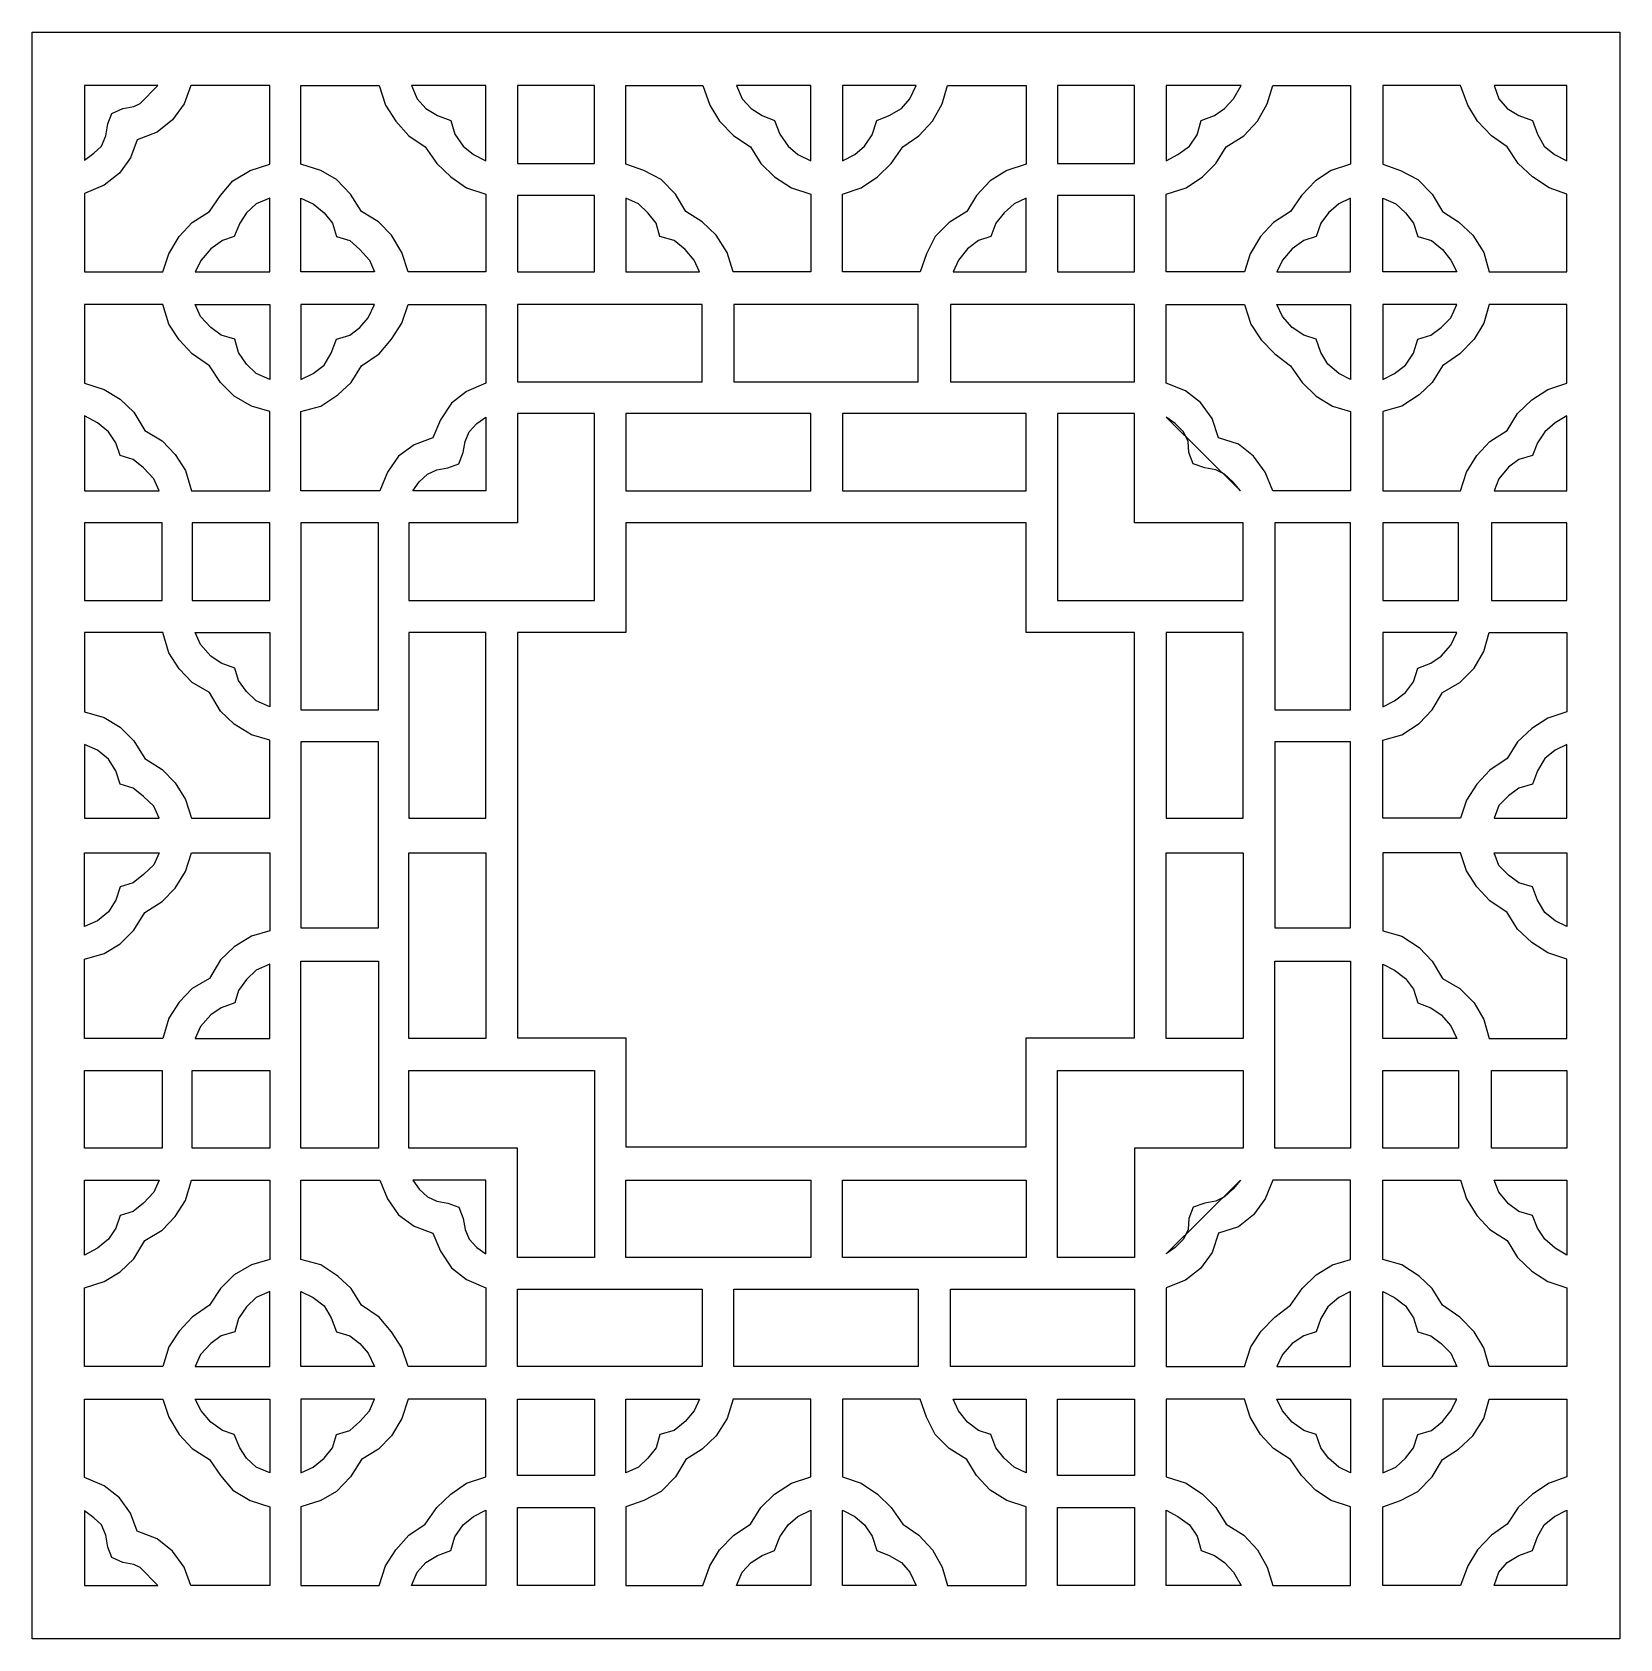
# Model space of a CAD drawing. Header units: centimetres. Extents: x -1.98 to 1.98, y -2 to 2.
import ezdxf

# ---------------------------------------------------------------- set-up
doc = ezdxf.new("R2010")
doc.units = ezdxf.units.CM
doc.header["$MEASUREMENT"] = 0
doc.layers.add('Layer 1', color=7, linetype='Continuous')

msp = doc.modelspace()

# ---------------------------------------------------------------- linework, layer by layer
at = {"layer": 'Layer 1', "color": 242}
for points, knots in [([(-1.97685, 2.00073), (-1.97685, 2.00073), (-1.97685, -2.00072), (-1.97685, -2.00072), (-1.97685, -2.00072), (-1.97685, -2.00072), (1.97685, -2.00072), (1.97685, -2.00072), (1.97685, -2.00072), (1.97685, -2.00072), (1.97685, 2.00073), (1.97685, 2.00073), (1.97685, 2.00073), (1.97685, 2.00073), (-1.97685, 2.00073), (-1.97685, 2.00073)], [0, 0, 0, 0, 0.2, 0.2, 0.2, 0.2, 0.4, 0.4, 0.4, 0.4, 0.6, 0.6, 0.6, 0.6, 1, 1, 1, 1]), ([(-1.65164, 1.40362), (-1.65164, 1.40362), (-1.84677, 1.40362), (-1.84677, 1.40362), (-1.84677, 1.40362), (-1.84677, 1.40362), (-1.84677, 1.59921), (-1.84677, 1.59921), (-1.84677, 1.59921), (-1.84677, 1.59921), (-1.79714, 1.61997), (-1.79714, 1.61997), (-1.79714, 1.61997), (-1.79714, 1.61997), (-1.75947, 1.64939), (-1.75947, 1.64939), (-1.75947, 1.64939), (-1.75947, 1.64939), (-1.73208, 1.68747), (-1.73208, 1.68747), (-1.73208, 1.68747), (-1.73208, 1.68747), (-1.71497, 1.73247), (-1.71497, 1.73247), (-1.71497, 1.73247), (-1.71497, 1.73247), (-1.66535, 1.75152), (-1.66535, 1.75152), (-1.66535, 1.75152), (-1.66535, 1.75152), (-1.62768, 1.78266), (-1.62768, 1.78266), (-1.62768, 1.78266), (-1.62768, 1.78266), (-1.59858, 1.82247), (-1.59858, 1.82247), (-1.59858, 1.82247), (-1.59858, 1.82247), (-1.58148, 1.86746), (-1.58148, 1.86746), (-1.58148, 1.86746), (-1.58148, 1.86746), (-1.38464, 1.86746), (-1.38464, 1.86746), (-1.38464, 1.86746), (-1.38464, 1.86746), (-1.38464, 1.67189), (-1.38464, 1.67189), (-1.38464, 1.67189), (-1.38464, 1.67189), (-1.43428, 1.65631), (-1.43428, 1.65631), (-1.43428, 1.65631), (-1.43428, 1.65631), (-1.47707, 1.63036), (-1.47707, 1.63036), (-1.47707, 1.63036), (-1.47707, 1.63036), (-1.50788, 1.59401), (-1.50788, 1.59401), (-1.50788, 1.59401), (-1.50788, 1.59401), (-1.53527, 1.5542), (-1.53527, 1.5542), (-1.53527, 1.5542), (-1.53527, 1.5542), (-1.57805, 1.52652), (-1.57805, 1.52652), (-1.57805, 1.52652), (-1.57805, 1.52652), (-1.61057, 1.4919), (-1.61057, 1.4919), (-1.61057, 1.4919), (-1.61057, 1.4919), (-1.63624, 1.44863), (-1.63624, 1.44863), (-1.63624, 1.44863), (-1.63624, 1.44863), (-1.65164, 1.40362), (-1.65164, 1.40362)], [0, 0, 0, 0, 0.047619, 0.047619, 0.047619, 0.047619, 0.0952381, 0.0952381, 0.0952381, 0.0952381, 0.1428571, 0.1428571, 0.1428571, 0.1428571, 0.1904762, 0.1904762, 0.1904762, 0.1904762, 0.2380952, 0.2380952, 0.2380952, 0.2380952, 0.2857143, 0.2857143, 0.2857143, 0.2857143, 0.3333333, 0.3333333, 0.3333333, 0.3333333, 0.3809524, 0.3809524, 0.3809524, 0.3809524, 0.4285714, 0.4285714, 0.4285714, 0.4285714, 0.4761905, 0.4761905, 0.4761905, 0.4761905, 0.5238095, 0.5238095, 0.5238095, 0.5238095, 0.5714286, 0.5714286, 0.5714286, 0.5714286, 0.6190476, 0.6190476, 0.6190476, 0.6190476, 0.6666667, 0.6666667, 0.6666667, 0.6666667, 0.7142857, 0.7142857, 0.7142857, 0.7142857, 0.7619048, 0.7619048, 0.7619048, 0.7619048, 0.8095238, 0.8095238, 0.8095238, 0.8095238, 0.8571429, 0.8571429, 0.8571429, 0.8571429, 0.9047619, 0.9047619, 0.9047619, 0.9047619, 1, 1, 1, 1]), ([(-1.84677, 1.68229), (-1.84677, 1.68229), (-1.84677, 1.86746), (-1.84677, 1.86746), (-1.84677, 1.86746), (-1.84677, 1.86746), (-1.66363, 1.86746), (-1.66363, 1.86746), (-1.66363, 1.86746), (-1.66363, 1.86746), (-1.70764, 1.82296), (-1.70764, 1.82296), (-1.70764, 1.82296), (-1.70764, 1.82296), (-1.72353, 1.81555), (-1.72353, 1.81555), (-1.72353, 1.81555), (-1.72353, 1.81555), (-1.75093, 1.81035), (-1.75093, 1.81035), (-1.75093, 1.81035), (-1.75093, 1.81035), (-1.77832, 1.79824), (-1.77832, 1.79824), (-1.77832, 1.79824), (-1.77832, 1.79824), (-1.78856, 1.77228), (-1.78856, 1.77228), (-1.78856, 1.77228), (-1.78856, 1.77228), (-1.79371, 1.74287), (-1.79371, 1.74287), (-1.79371, 1.74287), (-1.79371, 1.74287), (-1.80397, 1.7169), (-1.80397, 1.7169), (-1.80397, 1.7169), (-1.80397, 1.7169), (-1.82281, 1.69957), (-1.82281, 1.69957), (-1.82281, 1.69957), (-1.82281, 1.69957), (-1.84677, 1.68229), (-1.84677, 1.68229)], [0, 0, 0, 0, 0.0833333, 0.0833333, 0.0833333, 0.0833333, 0.1666667, 0.1666667, 0.1666667, 0.1666667, 0.25, 0.25, 0.25, 0.25, 0.3333333, 0.3333333, 0.3333333, 0.3333333, 0.4166667, 0.4166667, 0.4166667, 0.4166667, 0.5, 0.5, 0.5, 0.5, 0.5833333, 0.5833333, 0.5833333, 0.5833333, 0.6666667, 0.6666667, 0.6666667, 0.6666667, 0.75, 0.75, 0.75, 0.75, 0.8333333, 0.8333333, 0.8333333, 0.8333333, 1, 1, 1, 1]), ([(-1.04062, 1.40362), (-1.04062, 1.40362), (-0.84722, 1.40362), (-0.84722, 1.40362), (-0.84722, 1.40362), (-0.84722, 1.40362), (-0.84722, 1.59747), (-0.84722, 1.59747), (-0.84722, 1.59747), (-0.84722, 1.59747), (-0.89514, 1.61306), (-0.89514, 1.61306), (-0.89514, 1.61306), (-0.89514, 1.61306), (-0.9345, 1.64074), (-0.9345, 1.64074), (-0.9345, 1.64074), (-0.9345, 1.64074), (-0.96874, 1.67363), (-0.96874, 1.67363), (-0.96874, 1.67363), (-0.96874, 1.67363), (-0.99783, 1.71518), (-0.99783, 1.71518), (-0.99783, 1.71518), (-0.99783, 1.71518), (-1.03891, 1.74287), (-1.03891, 1.74287), (-1.03891, 1.74287), (-1.03891, 1.74287), (-1.07143, 1.7792), (-1.07143, 1.7792), (-1.07143, 1.7792), (-1.07143, 1.7792), (-1.09711, 1.81901), (-1.09711, 1.81901), (-1.09711, 1.81901), (-1.09711, 1.81901), (-1.11251, 1.86746), (-1.11251, 1.86746), (-1.11251, 1.86746), (-1.11251, 1.86746), (-1.30763, 1.86746), (-1.30763, 1.86746), (-1.30763, 1.86746), (-1.30763, 1.86746), (-1.30763, 1.67189), (-1.30763, 1.67189), (-1.30763, 1.67189), (-1.30763, 1.67189), (-1.25798, 1.65631), (-1.25798, 1.65631), (-1.25798, 1.65631), (-1.25798, 1.65631), (-1.21864, 1.63383), (-1.21864, 1.63383), (-1.21864, 1.63383), (-1.21864, 1.63383), (-1.18439, 1.59747), (-1.18439, 1.59747), (-1.18439, 1.59747), (-1.18439, 1.59747), (-1.15699, 1.5542), (-1.15699, 1.5542), (-1.15699, 1.5542), (-1.15699, 1.5542), (-1.11423, 1.52824), (-1.11423, 1.52824), (-1.11423, 1.52824), (-1.11423, 1.52824), (-1.0817, 1.49536), (-1.0817, 1.49536), (-1.0817, 1.49536), (-1.0817, 1.49536), (-1.05604, 1.45209), (-1.05604, 1.45209), (-1.05604, 1.45209), (-1.05604, 1.45209), (-1.04062, 1.40362), (-1.04062, 1.40362)], [0, 0, 0, 0, 0.047619, 0.047619, 0.047619, 0.047619, 0.0952381, 0.0952381, 0.0952381, 0.0952381, 0.1428571, 0.1428571, 0.1428571, 0.1428571, 0.1904762, 0.1904762, 0.1904762, 0.1904762, 0.2380952, 0.2380952, 0.2380952, 0.2380952, 0.2857143, 0.2857143, 0.2857143, 0.2857143, 0.3333333, 0.3333333, 0.3333333, 0.3333333, 0.3809524, 0.3809524, 0.3809524, 0.3809524, 0.4285714, 0.4285714, 0.4285714, 0.4285714, 0.4761905, 0.4761905, 0.4761905, 0.4761905, 0.5238095, 0.5238095, 0.5238095, 0.5238095, 0.5714286, 0.5714286, 0.5714286, 0.5714286, 0.6190476, 0.6190476, 0.6190476, 0.6190476, 0.6666667, 0.6666667, 0.6666667, 0.6666667, 0.7142857, 0.7142857, 0.7142857, 0.7142857, 0.7619048, 0.7619048, 0.7619048, 0.7619048, 0.8095238, 0.8095238, 0.8095238, 0.8095238, 0.8571429, 0.8571429, 0.8571429, 0.8571429, 0.9047619, 0.9047619, 0.9047619, 0.9047619, 1, 1, 1, 1]), ([(-0.84722, 1.68055), (-0.84722, 1.68055), (-0.87802, 1.69613), (-0.87802, 1.69613), (-0.87802, 1.69613), (-0.87802, 1.69613), (-0.90371, 1.7169), (-0.90371, 1.7169), (-0.90371, 1.7169), (-0.90371, 1.7169), (-0.92423, 1.74633), (-0.92423, 1.74633), (-0.92423, 1.74633), (-0.92423, 1.74633), (-0.9345, 1.78092), (-0.9345, 1.78092), (-0.9345, 1.78092), (-0.9345, 1.78092), (-0.96703, 1.79304), (-0.96703, 1.79304), (-0.96703, 1.79304), (-0.96703, 1.79304), (-0.99612, 1.81035), (-0.99612, 1.81035), (-0.99612, 1.81035), (-0.99612, 1.81035), (-1.01837, 1.83459), (-1.01837, 1.83459), (-1.01837, 1.83459), (-1.01837, 1.83459), (-1.03207, 1.86746), (-1.03207, 1.86746), (-1.03207, 1.86746), (-1.03207, 1.86746), (-0.84722, 1.86746), (-0.84722, 1.86746), (-0.84722, 1.86746), (-0.84722, 1.86746), (-0.84722, 1.68055), (-0.84722, 1.68055)], [0, 0, 0, 0, 0.0909091, 0.0909091, 0.0909091, 0.0909091, 0.1818182, 0.1818182, 0.1818182, 0.1818182, 0.2727273, 0.2727273, 0.2727273, 0.2727273, 0.3636364, 0.3636364, 0.3636364, 0.3636364, 0.4545455, 0.4545455, 0.4545455, 0.4545455, 0.5454545, 0.5454545, 0.5454545, 0.5454545, 0.6363636, 0.6363636, 0.6363636, 0.6363636, 0.7272727, 0.7272727, 0.7272727, 0.7272727, 0.8181818, 0.8181818, 0.8181818, 0.8181818, 1, 1, 1, 1]), ([(-0.57681, 1.86746), (-0.57681, 1.86746), (-0.57681, 1.67363), (-0.57681, 1.67363), (-0.57681, 1.67363), (-0.57681, 1.67363), (-0.76849, 1.67363), (-0.76849, 1.67363), (-0.76849, 1.67363), (-0.76849, 1.67363), (-0.76849, 1.86746), (-0.76849, 1.86746), (-0.76849, 1.86746), (-0.76849, 1.86746), (-0.57681, 1.86746), (-0.57681, 1.86746)], [0, 0, 0, 0, 0.2, 0.2, 0.2, 0.2, 0.4, 0.4, 0.4, 0.4, 0.6, 0.6, 0.6, 0.6, 1, 1, 1, 1]), ([(-0.03766, 1.59747), (-0.03766, 1.59747), (-0.08558, 1.61306), (-0.08558, 1.61306), (-0.08558, 1.61306), (-0.08558, 1.61306), (-0.12836, 1.64074), (-0.12836, 1.64074), (-0.12836, 1.64074), (-0.12836, 1.64074), (-0.16261, 1.67363), (-0.16261, 1.67363), (-0.16261, 1.67363), (-0.16261, 1.67363), (-0.18826, 1.71518), (-0.18826, 1.71518), (-0.18826, 1.71518), (-0.18826, 1.71518), (-0.22935, 1.74287), (-0.22935, 1.74287), (-0.22935, 1.74287), (-0.22935, 1.74287), (-0.2653, 1.7792), (-0.2653, 1.7792), (-0.2653, 1.7792), (-0.2653, 1.7792), (-0.28926, 1.81901), (-0.28926, 1.81901), (-0.28926, 1.81901), (-0.28926, 1.81901), (-0.30637, 1.86746), (-0.30637, 1.86746), (-0.30637, 1.86746), (-0.30637, 1.86746), (-0.49805, 1.86746), (-0.49805, 1.86746), (-0.49805, 1.86746), (-0.49805, 1.86746), (-0.49805, 1.67189), (-0.49805, 1.67189), (-0.49805, 1.67189), (-0.49805, 1.67189), (-0.45356, 1.65631), (-0.45356, 1.65631), (-0.45356, 1.65631), (-0.45356, 1.65631), (-0.41078, 1.63383), (-0.41078, 1.63383), (-0.41078, 1.63383), (-0.41078, 1.63383), (-0.37483, 1.59747), (-0.37483, 1.59747), (-0.37483, 1.59747), (-0.37483, 1.59747), (-0.34915, 1.5542), (-0.34915, 1.5542), (-0.34915, 1.5542), (-0.34915, 1.5542), (-0.30809, 1.52824), (-0.30809, 1.52824), (-0.30809, 1.52824), (-0.30809, 1.52824), (-0.27385, 1.49536), (-0.27385, 1.49536), (-0.27385, 1.49536), (-0.27385, 1.49536), (-0.24646, 1.45209), (-0.24646, 1.45209), (-0.24646, 1.45209), (-0.24646, 1.45209), (-0.23108, 1.40362), (-0.23108, 1.40362), (-0.23108, 1.40362), (-0.23108, 1.40362), (-0.03766, 1.40362), (-0.03766, 1.40362), (-0.03766, 1.40362), (-0.03766, 1.40362), (-0.03766, 1.59747), (-0.03766, 1.59747)], [0, 0, 0, 0, 0.047619, 0.047619, 0.047619, 0.047619, 0.0952381, 0.0952381, 0.0952381, 0.0952381, 0.1428571, 0.1428571, 0.1428571, 0.1428571, 0.1904762, 0.1904762, 0.1904762, 0.1904762, 0.2380952, 0.2380952, 0.2380952, 0.2380952, 0.2857143, 0.2857143, 0.2857143, 0.2857143, 0.3333333, 0.3333333, 0.3333333, 0.3333333, 0.3809524, 0.3809524, 0.3809524, 0.3809524, 0.4285714, 0.4285714, 0.4285714, 0.4285714, 0.4761905, 0.4761905, 0.4761905, 0.4761905, 0.5238095, 0.5238095, 0.5238095, 0.5238095, 0.5714286, 0.5714286, 0.5714286, 0.5714286, 0.6190476, 0.6190476, 0.6190476, 0.6190476, 0.6666667, 0.6666667, 0.6666667, 0.6666667, 0.7142857, 0.7142857, 0.7142857, 0.7142857, 0.7619048, 0.7619048, 0.7619048, 0.7619048, 0.8095238, 0.8095238, 0.8095238, 0.8095238, 0.8571429, 0.8571429, 0.8571429, 0.8571429, 0.9047619, 0.9047619, 0.9047619, 0.9047619, 1, 1, 1, 1]), ([(-0.03766, 1.86746), (-0.03766, 1.86746), (-0.03766, 1.68055), (-0.03766, 1.68055), (-0.03766, 1.68055), (-0.03766, 1.68055), (-0.07018, 1.69613), (-0.07018, 1.69613), (-0.07018, 1.69613), (-0.07018, 1.69613), (-0.09414, 1.7169), (-0.09414, 1.7169), (-0.09414, 1.7169), (-0.09414, 1.7169), (-0.11468, 1.74633), (-0.11468, 1.74633), (-0.11468, 1.74633), (-0.11468, 1.74633), (-0.12836, 1.78092), (-0.12836, 1.78092), (-0.12836, 1.78092), (-0.12836, 1.78092), (-0.15918, 1.79304), (-0.15918, 1.79304), (-0.15918, 1.79304), (-0.15918, 1.79304), (-0.18657, 1.81035), (-0.18657, 1.81035), (-0.18657, 1.81035), (-0.18657, 1.81035), (-0.20881, 1.83459), (-0.20881, 1.83459), (-0.20881, 1.83459), (-0.20881, 1.83459), (-0.2225, 1.86746), (-0.2225, 1.86746), (-0.2225, 1.86746), (-0.2225, 1.86746), (-0.03766, 1.86746), (-0.03766, 1.86746)], [0, 0, 0, 0, 0.0909091, 0.0909091, 0.0909091, 0.0909091, 0.1818182, 0.1818182, 0.1818182, 0.1818182, 0.2727273, 0.2727273, 0.2727273, 0.2727273, 0.3636364, 0.3636364, 0.3636364, 0.3636364, 0.4545455, 0.4545455, 0.4545455, 0.4545455, 0.5454545, 0.5454545, 0.5454545, 0.5454545, 0.6363636, 0.6363636, 0.6363636, 0.6363636, 0.7272727, 0.7272727, 0.7272727, 0.7272727, 0.8181818, 0.8181818, 0.8181818, 0.8181818, 1, 1, 1, 1]), ([(0.04107, 1.68055), (0.04107, 1.68055), (0.04107, 1.86746), (0.04107, 1.86746), (0.04107, 1.86746), (0.04107, 1.86746), (0.22421, 1.86746), (0.22421, 1.86746), (0.22421, 1.86746), (0.22421, 1.86746), (0.20882, 1.83459), (0.20882, 1.83459), (0.20882, 1.83459), (0.20882, 1.83459), (0.18827, 1.81035), (0.18827, 1.81035), (0.18827, 1.81035), (0.18827, 1.81035), (0.15745, 1.79304), (0.15745, 1.79304), (0.15745, 1.79304), (0.15745, 1.79304), (0.12666, 1.78092), (0.12666, 1.78092), (0.12666, 1.78092), (0.12666, 1.78092), (0.11468, 1.74459), (0.11468, 1.74459), (0.11468, 1.74459), (0.11468, 1.74459), (0.09585, 1.7169), (0.09585, 1.7169), (0.09585, 1.7169), (0.09585, 1.7169), (0.07187, 1.69613), (0.07187, 1.69613), (0.07187, 1.69613), (0.07187, 1.69613), (0.04107, 1.68055), (0.04107, 1.68055)], [0, 0, 0, 0, 0.0909091, 0.0909091, 0.0909091, 0.0909091, 0.1818182, 0.1818182, 0.1818182, 0.1818182, 0.2727273, 0.2727273, 0.2727273, 0.2727273, 0.3636364, 0.3636364, 0.3636364, 0.3636364, 0.4545455, 0.4545455, 0.4545455, 0.4545455, 0.5454545, 0.5454545, 0.5454545, 0.5454545, 0.6363636, 0.6363636, 0.6363636, 0.6363636, 0.7272727, 0.7272727, 0.7272727, 0.7272727, 0.8181818, 0.8181818, 0.8181818, 0.8181818, 1, 1, 1, 1]), ([(0.23449, 1.40362), (0.23449, 1.40362), (0.24988, 1.44863), (0.24988, 1.44863), (0.24988, 1.44863), (0.24988, 1.44863), (0.27213, 1.4919), (0.27213, 1.4919), (0.27213, 1.4919), (0.27213, 1.4919), (0.30637, 1.52652), (0.30637, 1.52652), (0.30637, 1.52652), (0.30637, 1.52652), (0.35087, 1.5542), (0.35087, 1.5542), (0.35087, 1.5542), (0.35087, 1.5542), (0.37483, 1.59401), (0.37483, 1.59401), (0.37483, 1.59401), (0.37483, 1.59401), (0.40906, 1.63036), (0.40906, 1.63036), (0.40906, 1.63036), (0.40906, 1.63036), (0.45013, 1.65631), (0.45013, 1.65631), (0.45013, 1.65631), (0.45013, 1.65631), (0.49806, 1.67189), (0.49806, 1.67189), (0.49806, 1.67189), (0.49806, 1.67189), (0.49806, 1.86746), (0.49806, 1.86746), (0.49806, 1.86746), (0.49806, 1.86746), (0.30293, 1.86746), (0.30293, 1.86746), (0.30293, 1.86746), (0.30293, 1.86746), (0.28925, 1.82247), (0.28925, 1.82247), (0.28925, 1.82247), (0.28925, 1.82247), (0.2653, 1.7792), (0.2653, 1.7792), (0.2653, 1.7792), (0.2653, 1.7792), (0.23106, 1.74287), (0.23106, 1.74287), (0.23106, 1.74287), (0.23106, 1.74287), (0.1917, 1.71518), (0.1917, 1.71518), (0.1917, 1.71518), (0.1917, 1.71518), (0.1626, 1.67363), (0.1626, 1.67363), (0.1626, 1.67363), (0.1626, 1.67363), (0.12837, 1.64074), (0.12837, 1.64074), (0.12837, 1.64074), (0.12837, 1.64074), (0.08728, 1.61306), (0.08728, 1.61306), (0.08728, 1.61306), (0.08728, 1.61306), (0.04107, 1.59747), (0.04107, 1.59747), (0.04107, 1.59747), (0.04107, 1.59747), (0.04107, 1.40362), (0.04107, 1.40362), (0.04107, 1.40362), (0.04107, 1.40362), (0.23449, 1.40362), (0.23449, 1.40362)], [0, 0, 0, 0, 0.047619, 0.047619, 0.047619, 0.047619, 0.0952381, 0.0952381, 0.0952381, 0.0952381, 0.1428571, 0.1428571, 0.1428571, 0.1428571, 0.1904762, 0.1904762, 0.1904762, 0.1904762, 0.2380952, 0.2380952, 0.2380952, 0.2380952, 0.2857143, 0.2857143, 0.2857143, 0.2857143, 0.3333333, 0.3333333, 0.3333333, 0.3333333, 0.3809524, 0.3809524, 0.3809524, 0.3809524, 0.4285714, 0.4285714, 0.4285714, 0.4285714, 0.4761905, 0.4761905, 0.4761905, 0.4761905, 0.5238095, 0.5238095, 0.5238095, 0.5238095, 0.5714286, 0.5714286, 0.5714286, 0.5714286, 0.6190476, 0.6190476, 0.6190476, 0.6190476, 0.6666667, 0.6666667, 0.6666667, 0.6666667, 0.7142857, 0.7142857, 0.7142857, 0.7142857, 0.7619048, 0.7619048, 0.7619048, 0.7619048, 0.8095238, 0.8095238, 0.8095238, 0.8095238, 0.8571429, 0.8571429, 0.8571429, 0.8571429, 0.9047619, 0.9047619, 0.9047619, 0.9047619, 1, 1, 1, 1]), ([(0.5768, 1.67363), (0.5768, 1.67363), (0.5768, 1.86746), (0.5768, 1.86746), (0.5768, 1.86746), (0.5768, 1.86746), (0.76848, 1.86746), (0.76848, 1.86746), (0.76848, 1.86746), (0.76848, 1.86746), (0.76848, 1.67363), (0.76848, 1.67363), (0.76848, 1.67363), (0.76848, 1.67363), (0.5768, 1.67363), (0.5768, 1.67363)], [0, 0, 0, 0, 0.2, 0.2, 0.2, 0.2, 0.4, 0.4, 0.4, 0.4, 0.6, 0.6, 0.6, 0.6, 1, 1, 1, 1]), ([(0.84722, 1.68055), (0.84722, 1.68055), (0.84722, 1.86746), (0.84722, 1.86746), (0.84722, 1.86746), (0.84722, 1.86746), (1.03378, 1.86746), (1.03378, 1.86746), (1.03378, 1.86746), (1.03378, 1.86746), (1.01496, 1.83459), (1.01496, 1.83459), (1.01496, 1.83459), (1.01496, 1.83459), (0.9927, 1.81035), (0.9927, 1.81035), (0.9927, 1.81035), (0.9927, 1.81035), (0.96702, 1.79304), (0.96702, 1.79304), (0.96702, 1.79304), (0.96702, 1.79304), (0.93449, 1.78092), (0.93449, 1.78092), (0.93449, 1.78092), (0.93449, 1.78092), (0.92425, 1.74459), (0.92425, 1.74459), (0.92425, 1.74459), (0.92425, 1.74459), (0.90542, 1.7169), (0.90542, 1.7169), (0.90542, 1.7169), (0.90542, 1.7169), (0.87631, 1.69613), (0.87631, 1.69613), (0.87631, 1.69613), (0.87631, 1.69613), (0.84722, 1.68055), (0.84722, 1.68055)], [0, 0, 0, 0, 0.0909091, 0.0909091, 0.0909091, 0.0909091, 0.1818182, 0.1818182, 0.1818182, 0.1818182, 0.2727273, 0.2727273, 0.2727273, 0.2727273, 0.3636364, 0.3636364, 0.3636364, 0.3636364, 0.4545455, 0.4545455, 0.4545455, 0.4545455, 0.5454545, 0.5454545, 0.5454545, 0.5454545, 0.6363636, 0.6363636, 0.6363636, 0.6363636, 0.7272727, 0.7272727, 0.7272727, 0.7272727, 0.8181818, 0.8181818, 0.8181818, 0.8181818, 1, 1, 1, 1]), ([(1.11251, 1.86746), (1.11251, 1.86746), (1.09882, 1.82247), (1.09882, 1.82247), (1.09882, 1.82247), (1.09882, 1.82247), (1.07485, 1.7792), (1.07485, 1.7792), (1.07485, 1.7792), (1.07485, 1.7792), (1.04063, 1.74287), (1.04063, 1.74287), (1.04063, 1.74287), (1.04063, 1.74287), (0.99612, 1.71518), (0.99612, 1.71518), (0.99612, 1.71518), (0.99612, 1.71518), (0.97045, 1.67363), (0.97045, 1.67363), (0.97045, 1.67363), (0.97045, 1.67363), (0.93793, 1.64074), (0.93793, 1.64074), (0.93793, 1.64074), (0.93793, 1.64074), (0.89685, 1.61306), (0.89685, 1.61306), (0.89685, 1.61306), (0.89685, 1.61306), (0.84722, 1.59747), (0.84722, 1.59747), (0.84722, 1.59747), (0.84722, 1.59747), (0.84722, 1.40362), (0.84722, 1.40362), (0.84722, 1.40362), (0.84722, 1.40362), (1.04233, 1.40362), (1.04233, 1.40362), (1.04233, 1.40362), (1.04233, 1.40362), (1.05603, 1.44863), (1.05603, 1.44863), (1.05603, 1.44863), (1.05603, 1.44863), (1.08171, 1.4919), (1.08171, 1.4919), (1.08171, 1.4919), (1.08171, 1.4919), (1.11421, 1.52652), (1.11421, 1.52652), (1.11421, 1.52652), (1.11421, 1.52652), (1.15702, 1.5542), (1.15702, 1.5542), (1.15702, 1.5542), (1.15702, 1.5542), (1.18439, 1.59401), (1.18439, 1.59401), (1.18439, 1.59401), (1.18439, 1.59401), (1.21862, 1.63036), (1.21862, 1.63036), (1.21862, 1.63036), (1.21862, 1.63036), (1.258, 1.65631), (1.258, 1.65631), (1.258, 1.65631), (1.258, 1.65631), (1.30593, 1.67189), (1.30593, 1.67189), (1.30593, 1.67189), (1.30593, 1.67189), (1.30593, 1.86746), (1.30593, 1.86746), (1.30593, 1.86746), (1.30593, 1.86746), (1.11251, 1.86746), (1.11251, 1.86746)], [0, 0, 0, 0, 0.047619, 0.047619, 0.047619, 0.047619, 0.0952381, 0.0952381, 0.0952381, 0.0952381, 0.1428571, 0.1428571, 0.1428571, 0.1428571, 0.1904762, 0.1904762, 0.1904762, 0.1904762, 0.2380952, 0.2380952, 0.2380952, 0.2380952, 0.2857143, 0.2857143, 0.2857143, 0.2857143, 0.3333333, 0.3333333, 0.3333333, 0.3333333, 0.3809524, 0.3809524, 0.3809524, 0.3809524, 0.4285714, 0.4285714, 0.4285714, 0.4285714, 0.4761905, 0.4761905, 0.4761905, 0.4761905, 0.5238095, 0.5238095, 0.5238095, 0.5238095, 0.5714286, 0.5714286, 0.5714286, 0.5714286, 0.6190476, 0.6190476, 0.6190476, 0.6190476, 0.6666667, 0.6666667, 0.6666667, 0.6666667, 0.7142857, 0.7142857, 0.7142857, 0.7142857, 0.7619048, 0.7619048, 0.7619048, 0.7619048, 0.8095238, 0.8095238, 0.8095238, 0.8095238, 0.8571429, 0.8571429, 0.8571429, 0.8571429, 0.9047619, 0.9047619, 0.9047619, 0.9047619, 1, 1, 1, 1]), ([(1.65166, 1.40362), (1.65166, 1.40362), (1.63797, 1.45209), (1.63797, 1.45209), (1.63797, 1.45209), (1.63797, 1.45209), (1.61059, 1.49536), (1.61059, 1.49536), (1.61059, 1.49536), (1.61059, 1.49536), (1.57463, 1.52824), (1.57463, 1.52824), (1.57463, 1.52824), (1.57463, 1.52824), (1.53526, 1.5542), (1.53526, 1.5542), (1.53526, 1.5542), (1.53526, 1.5542), (1.50959, 1.59747), (1.50959, 1.59747), (1.50959, 1.59747), (1.50959, 1.59747), (1.47364, 1.63383), (1.47364, 1.63383), (1.47364, 1.63383), (1.47364, 1.63383), (1.43087, 1.65631), (1.43087, 1.65631), (1.43087, 1.65631), (1.43087, 1.65631), (1.38637, 1.67189), (1.38637, 1.67189), (1.38637, 1.67189), (1.38637, 1.67189), (1.38637, 1.86746), (1.38637, 1.86746), (1.38637, 1.86746), (1.38637, 1.86746), (1.57976, 1.86746), (1.57976, 1.86746), (1.57976, 1.86746), (1.57976, 1.86746), (1.59859, 1.81901), (1.59859, 1.81901), (1.59859, 1.81901), (1.59859, 1.81901), (1.62254, 1.7792), (1.62254, 1.7792), (1.62254, 1.7792), (1.62254, 1.7792), (1.6568, 1.74287), (1.6568, 1.74287), (1.6568, 1.74287), (1.6568, 1.74287), (1.69616, 1.71518), (1.69616, 1.71518), (1.69616, 1.71518), (1.69616, 1.71518), (1.72353, 1.67363), (1.72353, 1.67363), (1.72353, 1.67363), (1.72353, 1.67363), (1.75947, 1.64074), (1.75947, 1.64074), (1.75947, 1.64074), (1.75947, 1.64074), (1.80057, 1.61306), (1.80057, 1.61306), (1.80057, 1.61306), (1.80057, 1.61306), (1.84506, 1.59747), (1.84506, 1.59747), (1.84506, 1.59747), (1.84506, 1.59747), (1.84506, 1.40362), (1.84506, 1.40362), (1.84506, 1.40362), (1.84506, 1.40362), (1.65166, 1.40362), (1.65166, 1.40362)], [0, 0, 0, 0, 0.047619, 0.047619, 0.047619, 0.047619, 0.0952381, 0.0952381, 0.0952381, 0.0952381, 0.1428571, 0.1428571, 0.1428571, 0.1428571, 0.1904762, 0.1904762, 0.1904762, 0.1904762, 0.2380952, 0.2380952, 0.2380952, 0.2380952, 0.2857143, 0.2857143, 0.2857143, 0.2857143, 0.3333333, 0.3333333, 0.3333333, 0.3333333, 0.3809524, 0.3809524, 0.3809524, 0.3809524, 0.4285714, 0.4285714, 0.4285714, 0.4285714, 0.4761905, 0.4761905, 0.4761905, 0.4761905, 0.5238095, 0.5238095, 0.5238095, 0.5238095, 0.5714286, 0.5714286, 0.5714286, 0.5714286, 0.6190476, 0.6190476, 0.6190476, 0.6190476, 0.6666667, 0.6666667, 0.6666667, 0.6666667, 0.7142857, 0.7142857, 0.7142857, 0.7142857, 0.7619048, 0.7619048, 0.7619048, 0.7619048, 0.8095238, 0.8095238, 0.8095238, 0.8095238, 0.8571429, 0.8571429, 0.8571429, 0.8571429, 0.9047619, 0.9047619, 0.9047619, 0.9047619, 1, 1, 1, 1]), ([(1.84506, 1.68055), (1.84506, 1.68055), (1.81426, 1.69613), (1.81426, 1.69613), (1.81426, 1.69613), (1.81426, 1.69613), (1.78859, 1.7169), (1.78859, 1.7169), (1.78859, 1.7169), (1.78859, 1.7169), (1.77147, 1.74633), (1.77147, 1.74633), (1.77147, 1.74633), (1.77147, 1.74633), (1.75947, 1.78092), (1.75947, 1.78092), (1.75947, 1.78092), (1.75947, 1.78092), (1.72525, 1.79304), (1.72525, 1.79304), (1.72525, 1.79304), (1.72525, 1.79304), (1.69616, 1.81035), (1.69616, 1.81035), (1.69616, 1.81035), (1.69616, 1.81035), (1.67562, 1.83459), (1.67562, 1.83459), (1.67562, 1.83459), (1.67562, 1.83459), (1.66363, 1.86746), (1.66363, 1.86746), (1.66363, 1.86746), (1.66363, 1.86746), (1.84506, 1.86746), (1.84506, 1.86746), (1.84506, 1.86746), (1.84506, 1.86746), (1.84506, 1.68055), (1.84506, 1.68055)], [0, 0, 0, 0, 0.0909091, 0.0909091, 0.0909091, 0.0909091, 0.1818182, 0.1818182, 0.1818182, 0.1818182, 0.2727273, 0.2727273, 0.2727273, 0.2727273, 0.3636364, 0.3636364, 0.3636364, 0.3636364, 0.4545455, 0.4545455, 0.4545455, 0.4545455, 0.5454545, 0.5454545, 0.5454545, 0.5454545, 0.6363636, 0.6363636, 0.6363636, 0.6363636, 0.7272727, 0.7272727, 0.7272727, 0.7272727, 0.8181818, 0.8181818, 0.8181818, 0.8181818, 1, 1, 1, 1]), ([(-1.57121, 1.40362), (-1.57121, 1.40362), (-1.55581, 1.43305), (-1.55581, 1.43305), (-1.55581, 1.43305), (-1.55581, 1.43305), (-1.53183, 1.46074), (-1.53183, 1.46074), (-1.53183, 1.46074), (-1.53183, 1.46074), (-1.50275, 1.4815), (-1.50275, 1.4815), (-1.50275, 1.4815), (-1.50275, 1.4815), (-1.47364, 1.4919), (-1.47364, 1.4919), (-1.47364, 1.4919), (-1.47364, 1.4919), (-1.45997, 1.52479), (-1.45997, 1.52479), (-1.45997, 1.52479), (-1.45997, 1.52479), (-1.44284, 1.55074), (-1.44284, 1.55074), (-1.44284, 1.55074), (-1.44284, 1.55074), (-1.41887, 1.57324), (-1.41887, 1.57324), (-1.41887, 1.57324), (-1.41887, 1.57324), (-1.38464, 1.58709), (-1.38464, 1.58709), (-1.38464, 1.58709), (-1.38464, 1.58709), (-1.38464, 1.40362), (-1.38464, 1.40362), (-1.38464, 1.40362), (-1.38464, 1.40362), (-1.57121, 1.40362), (-1.57121, 1.40362)], [0, 0, 0, 0, 0.0909091, 0.0909091, 0.0909091, 0.0909091, 0.1818182, 0.1818182, 0.1818182, 0.1818182, 0.2727273, 0.2727273, 0.2727273, 0.2727273, 0.3636364, 0.3636364, 0.3636364, 0.3636364, 0.4545455, 0.4545455, 0.4545455, 0.4545455, 0.5454545, 0.5454545, 0.5454545, 0.5454545, 0.6363636, 0.6363636, 0.6363636, 0.6363636, 0.7272727, 0.7272727, 0.7272727, 0.7272727, 0.8181818, 0.8181818, 0.8181818, 0.8181818, 1, 1, 1, 1]), ([(-1.30763, 1.58709), (-1.30763, 1.58709), (-1.30763, 1.40362), (-1.30763, 1.40362), (-1.30763, 1.40362), (-1.30763, 1.40362), (-1.12449, 1.40362), (-1.12449, 1.40362), (-1.12449, 1.40362), (-1.12449, 1.40362), (-1.13648, 1.43305), (-1.13648, 1.43305), (-1.13648, 1.43305), (-1.13648, 1.43305), (-1.16043, 1.45902), (-1.16043, 1.45902), (-1.16043, 1.45902), (-1.16043, 1.45902), (-1.1861, 1.4815), (-1.1861, 1.4815), (-1.1861, 1.4815), (-1.1861, 1.4815), (-1.21864, 1.4919), (-1.21864, 1.4919), (-1.21864, 1.4919), (-1.21864, 1.4919), (-1.2289, 1.52479), (-1.2289, 1.52479), (-1.2289, 1.52479), (-1.2289, 1.52479), (-1.24944, 1.55074), (-1.24944, 1.55074), (-1.24944, 1.55074), (-1.24944, 1.55074), (-1.2768, 1.57324), (-1.2768, 1.57324), (-1.2768, 1.57324), (-1.2768, 1.57324), (-1.30763, 1.58709), (-1.30763, 1.58709)], [0, 0, 0, 0, 0.0909091, 0.0909091, 0.0909091, 0.0909091, 0.1818182, 0.1818182, 0.1818182, 0.1818182, 0.2727273, 0.2727273, 0.2727273, 0.2727273, 0.3636364, 0.3636364, 0.3636364, 0.3636364, 0.4545455, 0.4545455, 0.4545455, 0.4545455, 0.5454545, 0.5454545, 0.5454545, 0.5454545, 0.6363636, 0.6363636, 0.6363636, 0.6363636, 0.7272727, 0.7272727, 0.7272727, 0.7272727, 0.8181818, 0.8181818, 0.8181818, 0.8181818, 1, 1, 1, 1]), ([(-0.57681, 1.59401), (-0.57681, 1.59401), (-0.57681, 1.40362), (-0.57681, 1.40362), (-0.57681, 1.40362), (-0.57681, 1.40362), (-0.76849, 1.40362), (-0.76849, 1.40362), (-0.76849, 1.40362), (-0.76849, 1.40362), (-0.76849, 1.59401), (-0.76849, 1.59401), (-0.76849, 1.59401), (-0.76849, 1.59401), (-0.57681, 1.59401), (-0.57681, 1.59401)], [0, 0, 0, 0, 0.2, 0.2, 0.2, 0.2, 0.4, 0.4, 0.4, 0.4, 0.6, 0.6, 0.6, 0.6, 1, 1, 1, 1]), ([(-0.49805, 1.40362), (-0.49805, 1.40362), (-0.49805, 1.58709), (-0.49805, 1.58709), (-0.49805, 1.58709), (-0.49805, 1.58709), (-0.46726, 1.57324), (-0.46726, 1.57324), (-0.46726, 1.57324), (-0.46726, 1.57324), (-0.44329, 1.55074), (-0.44329, 1.55074), (-0.44329, 1.55074), (-0.44329, 1.55074), (-0.42275, 1.52479), (-0.42275, 1.52479), (-0.42275, 1.52479), (-0.42275, 1.52479), (-0.41419, 1.4919), (-0.41419, 1.4919), (-0.41419, 1.4919), (-0.41419, 1.4919), (-0.37824, 1.4815), (-0.37824, 1.4815), (-0.37824, 1.4815), (-0.37824, 1.4815), (-0.35088, 1.45902), (-0.35088, 1.45902), (-0.35088, 1.45902), (-0.35088, 1.45902), (-0.32862, 1.43305), (-0.32862, 1.43305), (-0.32862, 1.43305), (-0.32862, 1.43305), (-0.31493, 1.40362), (-0.31493, 1.40362), (-0.31493, 1.40362), (-0.31493, 1.40362), (-0.49805, 1.40362), (-0.49805, 1.40362)], [0, 0, 0, 0, 0.0909091, 0.0909091, 0.0909091, 0.0909091, 0.1818182, 0.1818182, 0.1818182, 0.1818182, 0.2727273, 0.2727273, 0.2727273, 0.2727273, 0.3636364, 0.3636364, 0.3636364, 0.3636364, 0.4545455, 0.4545455, 0.4545455, 0.4545455, 0.5454545, 0.5454545, 0.5454545, 0.5454545, 0.6363636, 0.6363636, 0.6363636, 0.6363636, 0.7272727, 0.7272727, 0.7272727, 0.7272727, 0.8181818, 0.8181818, 0.8181818, 0.8181818, 1, 1, 1, 1]), ([(0.31664, 1.40362), (0.31664, 1.40362), (0.33033, 1.43305), (0.33033, 1.43305), (0.33033, 1.43305), (0.33033, 1.43305), (0.35257, 1.46074), (0.35257, 1.46074), (0.35257, 1.46074), (0.35257, 1.46074), (0.37996, 1.4815), (0.37996, 1.4815), (0.37996, 1.4815), (0.37996, 1.4815), (0.41076, 1.4919), (0.41076, 1.4919), (0.41076, 1.4919), (0.41076, 1.4919), (0.42275, 1.52479), (0.42275, 1.52479), (0.42275, 1.52479), (0.42275, 1.52479), (0.44329, 1.55074), (0.44329, 1.55074), (0.44329, 1.55074), (0.44329, 1.55074), (0.46896, 1.57324), (0.46896, 1.57324), (0.46896, 1.57324), (0.46896, 1.57324), (0.49806, 1.58709), (0.49806, 1.58709), (0.49806, 1.58709), (0.49806, 1.58709), (0.49806, 1.40362), (0.49806, 1.40362), (0.49806, 1.40362), (0.49806, 1.40362), (0.31664, 1.40362), (0.31664, 1.40362)], [0, 0, 0, 0, 0.0909091, 0.0909091, 0.0909091, 0.0909091, 0.1818182, 0.1818182, 0.1818182, 0.1818182, 0.2727273, 0.2727273, 0.2727273, 0.2727273, 0.3636364, 0.3636364, 0.3636364, 0.3636364, 0.4545455, 0.4545455, 0.4545455, 0.4545455, 0.5454545, 0.5454545, 0.5454545, 0.5454545, 0.6363636, 0.6363636, 0.6363636, 0.6363636, 0.7272727, 0.7272727, 0.7272727, 0.7272727, 0.8181818, 0.8181818, 0.8181818, 0.8181818, 1, 1, 1, 1]), ([(0.76848, 1.40362), (0.76848, 1.40362), (0.5768, 1.40362), (0.5768, 1.40362), (0.5768, 1.40362), (0.5768, 1.40362), (0.5768, 1.59401), (0.5768, 1.59401), (0.5768, 1.59401), (0.5768, 1.59401), (0.76848, 1.59401), (0.76848, 1.59401), (0.76848, 1.59401), (0.76848, 1.59401), (0.76848, 1.40362), (0.76848, 1.40362)], [0, 0, 0, 0, 0.2, 0.2, 0.2, 0.2, 0.4, 0.4, 0.4, 0.4, 0.6, 0.6, 0.6, 0.6, 1, 1, 1, 1]), ([(1.12278, 1.40362), (1.12278, 1.40362), (1.13647, 1.43305), (1.13647, 1.43305), (1.13647, 1.43305), (1.13647, 1.43305), (1.16044, 1.46074), (1.16044, 1.46074), (1.16044, 1.46074), (1.16044, 1.46074), (1.18953, 1.4815), (1.18953, 1.4815), (1.18953, 1.4815), (1.18953, 1.4815), (1.22035, 1.4919), (1.22035, 1.4919), (1.22035, 1.4919), (1.22035, 1.4919), (1.23232, 1.52479), (1.23232, 1.52479), (1.23232, 1.52479), (1.23232, 1.52479), (1.25115, 1.55074), (1.25115, 1.55074), (1.25115, 1.55074), (1.25115, 1.55074), (1.27682, 1.57324), (1.27682, 1.57324), (1.27682, 1.57324), (1.27682, 1.57324), (1.30593, 1.58709), (1.30593, 1.58709), (1.30593, 1.58709), (1.30593, 1.58709), (1.30593, 1.40362), (1.30593, 1.40362), (1.30593, 1.40362), (1.30593, 1.40362), (1.12278, 1.40362), (1.12278, 1.40362)], [0, 0, 0, 0, 0.0909091, 0.0909091, 0.0909091, 0.0909091, 0.1818182, 0.1818182, 0.1818182, 0.1818182, 0.2727273, 0.2727273, 0.2727273, 0.2727273, 0.3636364, 0.3636364, 0.3636364, 0.3636364, 0.4545455, 0.4545455, 0.4545455, 0.4545455, 0.5454545, 0.5454545, 0.5454545, 0.5454545, 0.6363636, 0.6363636, 0.6363636, 0.6363636, 0.7272727, 0.7272727, 0.7272727, 0.7272727, 0.8181818, 0.8181818, 0.8181818, 0.8181818, 1, 1, 1, 1]), ([(1.38637, 1.58709), (1.38637, 1.58709), (1.38637, 1.40362), (1.38637, 1.40362), (1.38637, 1.40362), (1.38637, 1.40362), (1.57122, 1.40362), (1.57122, 1.40362), (1.57122, 1.40362), (1.57122, 1.40362), (1.5558, 1.43305), (1.5558, 1.43305), (1.5558, 1.43305), (1.5558, 1.43305), (1.53526, 1.45902), (1.53526, 1.45902), (1.53526, 1.45902), (1.53526, 1.45902), (1.50788, 1.4815), (1.50788, 1.4815), (1.50788, 1.4815), (1.50788, 1.4815), (1.47364, 1.4919), (1.47364, 1.4919), (1.47364, 1.4919), (1.47364, 1.4919), (1.46338, 1.52479), (1.46338, 1.52479), (1.46338, 1.52479), (1.46338, 1.52479), (1.44283, 1.55074), (1.44283, 1.55074), (1.44283, 1.55074), (1.44283, 1.55074), (1.41888, 1.57324), (1.41888, 1.57324), (1.41888, 1.57324), (1.41888, 1.57324), (1.38637, 1.58709), (1.38637, 1.58709)], [0, 0, 0, 0, 0.0909091, 0.0909091, 0.0909091, 0.0909091, 0.1818182, 0.1818182, 0.1818182, 0.1818182, 0.2727273, 0.2727273, 0.2727273, 0.2727273, 0.3636364, 0.3636364, 0.3636364, 0.3636364, 0.4545455, 0.4545455, 0.4545455, 0.4545455, 0.5454545, 0.5454545, 0.5454545, 0.5454545, 0.6363636, 0.6363636, 0.6363636, 0.6363636, 0.7272727, 0.7272727, 0.7272727, 0.7272727, 0.8181818, 0.8181818, 0.8181818, 0.8181818, 1, 1, 1, 1]), ([(-1.57977, 0.85845), (-1.57977, 0.85845), (-1.59516, 0.90864), (-1.59516, 0.90864), (-1.59516, 0.90864), (-1.59516, 0.90864), (-1.62084, 0.94845), (-1.62084, 0.94845), (-1.62084, 0.94845), (-1.62084, 0.94845), (-1.65337, 0.98306), (-1.65337, 0.98306), (-1.65337, 0.98306), (-1.65337, 0.98306), (-1.69616, 1.00902), (-1.69616, 1.00902), (-1.69616, 1.00902), (-1.69616, 1.00902), (-1.72353, 1.05401), (-1.72353, 1.05401), (-1.72353, 1.05401), (-1.72353, 1.05401), (-1.75777, 1.08692), (-1.75777, 1.08692), (-1.75777, 1.08692), (-1.75777, 1.08692), (-1.79714, 1.11114), (-1.79714, 1.11114), (-1.79714, 1.11114), (-1.79714, 1.11114), (-1.84677, 1.12671), (-1.84677, 1.12671), (-1.84677, 1.12671), (-1.84677, 1.12671), (-1.84677, 1.32228), (-1.84677, 1.32228), (-1.84677, 1.32228), (-1.84677, 1.32228), (-1.65164, 1.32228), (-1.65164, 1.32228), (-1.65164, 1.32228), (-1.65164, 1.32228), (-1.63624, 1.27381), (-1.63624, 1.27381), (-1.63624, 1.27381), (-1.63624, 1.27381), (-1.61057, 1.23403), (-1.61057, 1.23403), (-1.61057, 1.23403), (-1.61057, 1.23403), (-1.57805, 1.1994), (-1.57805, 1.1994), (-1.57805, 1.1994), (-1.57805, 1.1994), (-1.53527, 1.16999), (-1.53527, 1.16999), (-1.53527, 1.16999), (-1.53527, 1.16999), (-1.50788, 1.12845), (-1.50788, 1.12845), (-1.50788, 1.12845), (-1.50788, 1.12845), (-1.47364, 1.09382), (-1.47364, 1.09382), (-1.47364, 1.09382), (-1.47364, 1.09382), (-1.43086, 1.06961), (-1.43086, 1.06961), (-1.43086, 1.06961), (-1.43086, 1.06961), (-1.38464, 1.05574), (-1.38464, 1.05574), (-1.38464, 1.05574), (-1.38464, 1.05574), (-1.38464, 0.85845), (-1.38464, 0.85845), (-1.38464, 0.85845), (-1.38464, 0.85845), (-1.57977, 0.85845), (-1.57977, 0.85845)], [0, 0, 0, 0, 0.047619, 0.047619, 0.047619, 0.047619, 0.0952381, 0.0952381, 0.0952381, 0.0952381, 0.1428571, 0.1428571, 0.1428571, 0.1428571, 0.1904762, 0.1904762, 0.1904762, 0.1904762, 0.2380952, 0.2380952, 0.2380952, 0.2380952, 0.2857143, 0.2857143, 0.2857143, 0.2857143, 0.3333333, 0.3333333, 0.3333333, 0.3333333, 0.3809524, 0.3809524, 0.3809524, 0.3809524, 0.4285714, 0.4285714, 0.4285714, 0.4285714, 0.4761905, 0.4761905, 0.4761905, 0.4761905, 0.5238095, 0.5238095, 0.5238095, 0.5238095, 0.5714286, 0.5714286, 0.5714286, 0.5714286, 0.6190476, 0.6190476, 0.6190476, 0.6190476, 0.6666667, 0.6666667, 0.6666667, 0.6666667, 0.7142857, 0.7142857, 0.7142857, 0.7142857, 0.7619048, 0.7619048, 0.7619048, 0.7619048, 0.8095238, 0.8095238, 0.8095238, 0.8095238, 0.8571429, 0.8571429, 0.8571429, 0.8571429, 0.9047619, 0.9047619, 0.9047619, 0.9047619, 1, 1, 1, 1]), ([(-1.38464, 1.13537), (-1.38464, 1.13537), (-1.38464, 1.32228), (-1.38464, 1.32228), (-1.38464, 1.32228), (-1.38464, 1.32228), (-1.57121, 1.32228), (-1.57121, 1.32228), (-1.57121, 1.32228), (-1.57121, 1.32228), (-1.55752, 1.29288), (-1.55752, 1.29288), (-1.55752, 1.29288), (-1.55752, 1.29288), (-1.53183, 1.26518), (-1.53183, 1.26518), (-1.53183, 1.26518), (-1.53183, 1.26518), (-1.50616, 1.24613), (-1.50616, 1.24613), (-1.50616, 1.24613), (-1.50616, 1.24613), (-1.47194, 1.23575), (-1.47194, 1.23575), (-1.47194, 1.23575), (-1.47194, 1.23575), (-1.46337, 1.20286), (-1.46337, 1.20286), (-1.46337, 1.20286), (-1.46337, 1.20286), (-1.44284, 1.17345), (-1.44284, 1.17345), (-1.44284, 1.17345), (-1.44284, 1.17345), (-1.41887, 1.15095), (-1.41887, 1.15095), (-1.41887, 1.15095), (-1.41887, 1.15095), (-1.38464, 1.13537), (-1.38464, 1.13537)], [0, 0, 0, 0, 0.0909091, 0.0909091, 0.0909091, 0.0909091, 0.1818182, 0.1818182, 0.1818182, 0.1818182, 0.2727273, 0.2727273, 0.2727273, 0.2727273, 0.3636364, 0.3636364, 0.3636364, 0.3636364, 0.4545455, 0.4545455, 0.4545455, 0.4545455, 0.5454545, 0.5454545, 0.5454545, 0.5454545, 0.6363636, 0.6363636, 0.6363636, 0.6363636, 0.7272727, 0.7272727, 0.7272727, 0.7272727, 0.8181818, 0.8181818, 0.8181818, 0.8181818, 1, 1, 1, 1]), ([(-1.30763, 1.32228), (-1.30763, 1.32228), (-1.12449, 1.32228), (-1.12449, 1.32228), (-1.12449, 1.32228), (-1.12449, 1.32228), (-1.13989, 1.28941), (-1.13989, 1.28941), (-1.13989, 1.28941), (-1.13989, 1.28941), (-1.16043, 1.26518), (-1.16043, 1.26518), (-1.16043, 1.26518), (-1.16043, 1.26518), (-1.1861, 1.24613), (-1.1861, 1.24613), (-1.1861, 1.24613), (-1.1861, 1.24613), (-1.21864, 1.23575), (-1.21864, 1.23575), (-1.21864, 1.23575), (-1.21864, 1.23575), (-1.23232, 1.20113), (-1.23232, 1.20113), (-1.23232, 1.20113), (-1.23232, 1.20113), (-1.24944, 1.17172), (-1.24944, 1.17172), (-1.24944, 1.17172), (-1.24944, 1.17172), (-1.2768, 1.15095), (-1.2768, 1.15095), (-1.2768, 1.15095), (-1.2768, 1.15095), (-1.30763, 1.13537), (-1.30763, 1.13537), (-1.30763, 1.13537), (-1.30763, 1.13537), (-1.30763, 1.32228), (-1.30763, 1.32228)], [0, 0, 0, 0, 0.0909091, 0.0909091, 0.0909091, 0.0909091, 0.1818182, 0.1818182, 0.1818182, 0.1818182, 0.2727273, 0.2727273, 0.2727273, 0.2727273, 0.3636364, 0.3636364, 0.3636364, 0.3636364, 0.4545455, 0.4545455, 0.4545455, 0.4545455, 0.5454545, 0.5454545, 0.5454545, 0.5454545, 0.6363636, 0.6363636, 0.6363636, 0.6363636, 0.7272727, 0.7272727, 0.7272727, 0.7272727, 0.8181818, 0.8181818, 0.8181818, 0.8181818, 1, 1, 1, 1]), ([(-0.84722, 1.12671), (-0.84722, 1.12671), (-0.84722, 1.32228), (-0.84722, 1.32228), (-0.84722, 1.32228), (-0.84722, 1.32228), (-1.04062, 1.32228), (-1.04062, 1.32228), (-1.04062, 1.32228), (-1.04062, 1.32228), (-1.05604, 1.27555), (-1.05604, 1.27555), (-1.05604, 1.27555), (-1.05604, 1.27555), (-1.0817, 1.23575), (-1.0817, 1.23575), (-1.0817, 1.23575), (-1.0817, 1.23575), (-1.11251, 1.1994), (-1.11251, 1.1994), (-1.11251, 1.1994), (-1.11251, 1.1994), (-1.15699, 1.16999), (-1.15699, 1.16999), (-1.15699, 1.16999), (-1.15699, 1.16999), (-1.18268, 1.12845), (-1.18268, 1.12845), (-1.18268, 1.12845), (-1.18268, 1.12845), (-1.21521, 1.09728), (-1.21521, 1.09728), (-1.21521, 1.09728), (-1.21521, 1.09728), (-1.25798, 1.06961), (-1.25798, 1.06961), (-1.25798, 1.06961), (-1.25798, 1.06961), (-1.30763, 1.05574), (-1.30763, 1.05574), (-1.30763, 1.05574), (-1.30763, 1.05574), (-1.30763, 0.85845), (-1.30763, 0.85845), (-1.30763, 0.85845), (-1.30763, 0.85845), (-1.1108, 0.85845), (-1.1108, 0.85845), (-1.1108, 0.85845), (-1.1108, 0.85845), (-1.09197, 0.90517), (-1.09197, 0.90517), (-1.09197, 0.90517), (-1.09197, 0.90517), (-1.06458, 0.94499), (-1.06458, 0.94499), (-1.06458, 0.94499), (-1.06458, 0.94499), (-1.02523, 0.97268), (-1.02523, 0.97268), (-1.02523, 0.97268), (-1.02523, 0.97268), (-0.97901, 0.99), (-0.97901, 0.99), (-0.97901, 0.99), (-0.97901, 0.99), (-0.96018, 1.03498), (-0.96018, 1.03498), (-0.96018, 1.03498), (-0.96018, 1.03498), (-0.93279, 1.07651), (-0.93279, 1.07651), (-0.93279, 1.07651), (-0.93279, 1.07651), (-0.89514, 1.10594), (-0.89514, 1.10594), (-0.89514, 1.10594), (-0.89514, 1.10594), (-0.84722, 1.12671), (-0.84722, 1.12671)], [0, 0, 0, 0, 0.047619, 0.047619, 0.047619, 0.047619, 0.0952381, 0.0952381, 0.0952381, 0.0952381, 0.1428571, 0.1428571, 0.1428571, 0.1428571, 0.1904762, 0.1904762, 0.1904762, 0.1904762, 0.2380952, 0.2380952, 0.2380952, 0.2380952, 0.2857143, 0.2857143, 0.2857143, 0.2857143, 0.3333333, 0.3333333, 0.3333333, 0.3333333, 0.3809524, 0.3809524, 0.3809524, 0.3809524, 0.4285714, 0.4285714, 0.4285714, 0.4285714, 0.4761905, 0.4761905, 0.4761905, 0.4761905, 0.5238095, 0.5238095, 0.5238095, 0.5238095, 0.5714286, 0.5714286, 0.5714286, 0.5714286, 0.6190476, 0.6190476, 0.6190476, 0.6190476, 0.6666667, 0.6666667, 0.6666667, 0.6666667, 0.7142857, 0.7142857, 0.7142857, 0.7142857, 0.7619048, 0.7619048, 0.7619048, 0.7619048, 0.8095238, 0.8095238, 0.8095238, 0.8095238, 0.8571429, 0.8571429, 0.8571429, 0.8571429, 0.9047619, 0.9047619, 0.9047619, 0.9047619, 1, 1, 1, 1]), ([(-0.76849, 1.13017), (-0.76849, 1.13017), (-0.76849, 1.32228), (-0.76849, 1.32228), (-0.76849, 1.32228), (-0.76849, 1.32228), (-0.30809, 1.32228), (-0.30809, 1.32228), (-0.30809, 1.32228), (-0.30809, 1.32228), (-0.30809, 1.13017), (-0.30809, 1.13017), (-0.30809, 1.13017), (-0.30809, 1.13017), (-0.76849, 1.13017), (-0.76849, 1.13017)], [0, 0, 0, 0, 0.2, 0.2, 0.2, 0.2, 0.4, 0.4, 0.4, 0.4, 0.6, 0.6, 0.6, 0.6, 1, 1, 1, 1]), ([(-0.22935, 1.32228), (-0.22935, 1.32228), (-0.00001, 1.32228), (-0.00001, 1.32228), (-0.00001, 1.32228), (-0.00001, 1.32228), (0.22934, 1.32228), (0.22934, 1.32228), (0.22934, 1.32228), (0.22934, 1.32228), (0.22934, 1.13017), (0.22934, 1.13017), (0.22934, 1.13017), (0.22934, 1.13017), (-0.00001, 1.13017), (-0.00001, 1.13017), (-0.00001, 1.13017), (-0.00001, 1.13017), (-0.22935, 1.13017), (-0.22935, 1.13017), (-0.22935, 1.13017), (-0.22935, 1.13017), (-0.22935, 1.32228), (-0.22935, 1.32228)], [0, 0, 0, 0, 0.1428571, 0.1428571, 0.1428571, 0.1428571, 0.2857143, 0.2857143, 0.2857143, 0.2857143, 0.4285714, 0.4285714, 0.4285714, 0.4285714, 0.5714286, 0.5714286, 0.5714286, 0.5714286, 0.7142857, 0.7142857, 0.7142857, 0.7142857, 1, 1, 1, 1]), ([(0.30978, 1.32228), (0.30978, 1.32228), (0.76848, 1.32228), (0.76848, 1.32228), (0.76848, 1.32228), (0.76848, 1.32228), (0.76848, 1.13017), (0.76848, 1.13017), (0.76848, 1.13017), (0.76848, 1.13017), (0.30978, 1.13017), (0.30978, 1.13017), (0.30978, 1.13017), (0.30978, 1.13017), (0.30978, 1.32228), (0.30978, 1.32228)], [0, 0, 0, 0, 0.2, 0.2, 0.2, 0.2, 0.4, 0.4, 0.4, 0.4, 0.6, 0.6, 0.6, 0.6, 1, 1, 1, 1]), ([(1.30593, 1.05574), (1.30593, 1.05574), (1.26141, 1.06961), (1.26141, 1.06961), (1.26141, 1.06961), (1.26141, 1.06961), (1.22035, 1.09382), (1.22035, 1.09382), (1.22035, 1.09382), (1.22035, 1.09382), (1.18612, 1.12845), (1.18612, 1.12845), (1.18612, 1.12845), (1.18612, 1.12845), (1.15702, 1.16999), (1.15702, 1.16999), (1.15702, 1.16999), (1.15702, 1.16999), (1.11765, 1.1994), (1.11765, 1.1994), (1.11765, 1.1994), (1.11765, 1.1994), (1.08341, 1.23403), (1.08341, 1.23403), (1.08341, 1.23403), (1.08341, 1.23403), (1.05774, 1.27381), (1.05774, 1.27381), (1.05774, 1.27381), (1.05774, 1.27381), (1.04233, 1.32228), (1.04233, 1.32228), (1.04233, 1.32228), (1.04233, 1.32228), (0.84722, 1.32228), (0.84722, 1.32228), (0.84722, 1.32228), (0.84722, 1.32228), (0.84722, 1.12671), (0.84722, 1.12671), (0.84722, 1.12671), (0.84722, 1.12671), (0.89515, 1.10767), (0.89515, 1.10767), (0.89515, 1.10767), (0.89515, 1.10767), (0.9328, 1.07825), (0.9328, 1.07825), (0.9328, 1.07825), (0.9328, 1.07825), (0.9619, 1.03845), (0.9619, 1.03845), (0.9619, 1.03845), (0.9619, 1.03845), (0.9773, 0.99), (0.9773, 0.99), (0.9773, 0.99), (0.9773, 0.99), (1.02694, 0.97441), (1.02694, 0.97441), (1.02694, 0.97441), (1.02694, 0.97441), (1.06459, 0.94499), (1.06459, 0.94499), (1.06459, 0.94499), (1.06459, 0.94499), (1.09368, 0.90517), (1.09368, 0.90517), (1.09368, 0.90517), (1.09368, 0.90517), (1.11251, 0.85845), (1.11251, 0.85845), (1.11251, 0.85845), (1.11251, 0.85845), (1.30593, 0.85845), (1.30593, 0.85845), (1.30593, 0.85845), (1.30593, 0.85845), (1.30593, 1.05574), (1.30593, 1.05574)], [0, 0, 0, 0, 0.047619, 0.047619, 0.047619, 0.047619, 0.0952381, 0.0952381, 0.0952381, 0.0952381, 0.1428571, 0.1428571, 0.1428571, 0.1428571, 0.1904762, 0.1904762, 0.1904762, 0.1904762, 0.2380952, 0.2380952, 0.2380952, 0.2380952, 0.2857143, 0.2857143, 0.2857143, 0.2857143, 0.3333333, 0.3333333, 0.3333333, 0.3333333, 0.3809524, 0.3809524, 0.3809524, 0.3809524, 0.4285714, 0.4285714, 0.4285714, 0.4285714, 0.4761905, 0.4761905, 0.4761905, 0.4761905, 0.5238095, 0.5238095, 0.5238095, 0.5238095, 0.5714286, 0.5714286, 0.5714286, 0.5714286, 0.6190476, 0.6190476, 0.6190476, 0.6190476, 0.6666667, 0.6666667, 0.6666667, 0.6666667, 0.7142857, 0.7142857, 0.7142857, 0.7142857, 0.7619048, 0.7619048, 0.7619048, 0.7619048, 0.8095238, 0.8095238, 0.8095238, 0.8095238, 0.8571429, 0.8571429, 0.8571429, 0.8571429, 0.9047619, 0.9047619, 0.9047619, 0.9047619, 1, 1, 1, 1]), ([(1.30593, 1.13537), (1.30593, 1.13537), (1.30593, 1.32228), (1.30593, 1.32228), (1.30593, 1.32228), (1.30593, 1.32228), (1.12278, 1.32228), (1.12278, 1.32228), (1.12278, 1.32228), (1.12278, 1.32228), (1.13647, 1.29288), (1.13647, 1.29288), (1.13647, 1.29288), (1.13647, 1.29288), (1.16044, 1.26518), (1.16044, 1.26518), (1.16044, 1.26518), (1.16044, 1.26518), (1.18953, 1.24613), (1.18953, 1.24613), (1.18953, 1.24613), (1.18953, 1.24613), (1.22035, 1.23575), (1.22035, 1.23575), (1.22035, 1.23575), (1.22035, 1.23575), (1.23232, 1.20286), (1.23232, 1.20286), (1.23232, 1.20286), (1.23232, 1.20286), (1.24944, 1.17345), (1.24944, 1.17345), (1.24944, 1.17345), (1.24944, 1.17345), (1.27682, 1.15095), (1.27682, 1.15095), (1.27682, 1.15095), (1.27682, 1.15095), (1.30593, 1.13537), (1.30593, 1.13537)], [0, 0, 0, 0, 0.0909091, 0.0909091, 0.0909091, 0.0909091, 0.1818182, 0.1818182, 0.1818182, 0.1818182, 0.2727273, 0.2727273, 0.2727273, 0.2727273, 0.3636364, 0.3636364, 0.3636364, 0.3636364, 0.4545455, 0.4545455, 0.4545455, 0.4545455, 0.5454545, 0.5454545, 0.5454545, 0.5454545, 0.6363636, 0.6363636, 0.6363636, 0.6363636, 0.7272727, 0.7272727, 0.7272727, 0.7272727, 0.8181818, 0.8181818, 0.8181818, 0.8181818, 1, 1, 1, 1]), ([(1.38637, 1.32228), (1.38637, 1.32228), (1.57122, 1.32228), (1.57122, 1.32228), (1.57122, 1.32228), (1.57122, 1.32228), (1.5558, 1.28941), (1.5558, 1.28941), (1.5558, 1.28941), (1.5558, 1.28941), (1.53184, 1.26518), (1.53184, 1.26518), (1.53184, 1.26518), (1.53184, 1.26518), (1.50617, 1.24613), (1.50617, 1.24613), (1.50617, 1.24613), (1.50617, 1.24613), (1.47364, 1.23575), (1.47364, 1.23575), (1.47364, 1.23575), (1.47364, 1.23575), (1.46338, 1.20113), (1.46338, 1.20113), (1.46338, 1.20113), (1.46338, 1.20113), (1.44283, 1.17172), (1.44283, 1.17172), (1.44283, 1.17172), (1.44283, 1.17172), (1.41546, 1.15095), (1.41546, 1.15095), (1.41546, 1.15095), (1.41546, 1.15095), (1.38637, 1.13537), (1.38637, 1.13537), (1.38637, 1.13537), (1.38637, 1.13537), (1.38637, 1.32228), (1.38637, 1.32228)], [0, 0, 0, 0, 0.0909091, 0.0909091, 0.0909091, 0.0909091, 0.1818182, 0.1818182, 0.1818182, 0.1818182, 0.2727273, 0.2727273, 0.2727273, 0.2727273, 0.3636364, 0.3636364, 0.3636364, 0.3636364, 0.4545455, 0.4545455, 0.4545455, 0.4545455, 0.5454545, 0.5454545, 0.5454545, 0.5454545, 0.6363636, 0.6363636, 0.6363636, 0.6363636, 0.7272727, 0.7272727, 0.7272727, 0.7272727, 0.8181818, 0.8181818, 0.8181818, 0.8181818, 1, 1, 1, 1]), ([(1.65166, 1.32228), (1.65166, 1.32228), (1.84506, 1.32228), (1.84506, 1.32228), (1.84506, 1.32228), (1.84506, 1.32228), (1.84506, 1.12671), (1.84506, 1.12671), (1.84506, 1.12671), (1.84506, 1.12671), (1.79714, 1.11114), (1.79714, 1.11114), (1.79714, 1.11114), (1.79714, 1.11114), (1.75778, 1.08517), (1.75778, 1.08517), (1.75778, 1.08517), (1.75778, 1.08517), (1.72183, 1.05056), (1.72183, 1.05056), (1.72183, 1.05056), (1.72183, 1.05056), (1.69616, 1.00902), (1.69616, 1.00902), (1.69616, 1.00902), (1.69616, 1.00902), (1.65337, 0.98134), (1.65337, 0.98134), (1.65337, 0.98134), (1.65337, 0.98134), (1.62085, 0.94671), (1.62085, 0.94671), (1.62085, 0.94671), (1.62085, 0.94671), (1.59517, 0.90517), (1.59517, 0.90517), (1.59517, 0.90517), (1.59517, 0.90517), (1.57976, 0.85845), (1.57976, 0.85845), (1.57976, 0.85845), (1.57976, 0.85845), (1.38637, 0.85845), (1.38637, 0.85845), (1.38637, 0.85845), (1.38637, 0.85845), (1.38637, 1.05574), (1.38637, 1.05574), (1.38637, 1.05574), (1.38637, 1.05574), (1.43429, 1.06961), (1.43429, 1.06961), (1.43429, 1.06961), (1.43429, 1.06961), (1.47707, 1.09728), (1.47707, 1.09728), (1.47707, 1.09728), (1.47707, 1.09728), (1.50959, 1.12845), (1.50959, 1.12845), (1.50959, 1.12845), (1.50959, 1.12845), (1.53526, 1.16999), (1.53526, 1.16999), (1.53526, 1.16999), (1.53526, 1.16999), (1.57806, 1.1994), (1.57806, 1.1994), (1.57806, 1.1994), (1.57806, 1.1994), (1.614, 1.23575), (1.614, 1.23575), (1.614, 1.23575), (1.614, 1.23575), (1.63797, 1.27555), (1.63797, 1.27555), (1.63797, 1.27555), (1.63797, 1.27555), (1.65166, 1.32228), (1.65166, 1.32228)], [0, 0, 0, 0, 0.047619, 0.047619, 0.047619, 0.047619, 0.0952381, 0.0952381, 0.0952381, 0.0952381, 0.1428571, 0.1428571, 0.1428571, 0.1428571, 0.1904762, 0.1904762, 0.1904762, 0.1904762, 0.2380952, 0.2380952, 0.2380952, 0.2380952, 0.2857143, 0.2857143, 0.2857143, 0.2857143, 0.3333333, 0.3333333, 0.3333333, 0.3333333, 0.3809524, 0.3809524, 0.3809524, 0.3809524, 0.4285714, 0.4285714, 0.4285714, 0.4285714, 0.4761905, 0.4761905, 0.4761905, 0.4761905, 0.5238095, 0.5238095, 0.5238095, 0.5238095, 0.5714286, 0.5714286, 0.5714286, 0.5714286, 0.6190476, 0.6190476, 0.6190476, 0.6190476, 0.6666667, 0.6666667, 0.6666667, 0.6666667, 0.7142857, 0.7142857, 0.7142857, 0.7142857, 0.7619048, 0.7619048, 0.7619048, 0.7619048, 0.8095238, 0.8095238, 0.8095238, 0.8095238, 0.8571429, 0.8571429, 0.8571429, 0.8571429, 0.9047619, 0.9047619, 0.9047619, 0.9047619, 1, 1, 1, 1]), ([(-1.66022, 0.85845), (-1.66022, 0.85845), (-1.84677, 0.85845), (-1.84677, 0.85845), (-1.84677, 0.85845), (-1.84677, 0.85845), (-1.84677, 1.04537), (-1.84677, 1.04537), (-1.84677, 1.04537), (-1.84677, 1.04537), (-1.81424, 1.02806), (-1.81424, 1.02806), (-1.81424, 1.02806), (-1.81424, 1.02806), (-1.78687, 1.00556), (-1.78687, 1.00556), (-1.78687, 1.00556), (-1.78687, 1.00556), (-1.76803, 0.97787), (-1.76803, 0.97787), (-1.76803, 0.97787), (-1.76803, 0.97787), (-1.75777, 0.94671), (-1.75777, 0.94671), (-1.75777, 0.94671), (-1.75777, 0.94671), (-1.72524, 0.93633), (-1.72524, 0.93633), (-1.72524, 0.93633), (-1.72524, 0.93633), (-1.69958, 0.91557), (-1.69958, 0.91557), (-1.69958, 0.91557), (-1.69958, 0.91557), (-1.6739, 0.88787), (-1.6739, 0.88787), (-1.6739, 0.88787), (-1.6739, 0.88787), (-1.66022, 0.85845), (-1.66022, 0.85845)], [0, 0, 0, 0, 0.0909091, 0.0909091, 0.0909091, 0.0909091, 0.1818182, 0.1818182, 0.1818182, 0.1818182, 0.2727273, 0.2727273, 0.2727273, 0.2727273, 0.3636364, 0.3636364, 0.3636364, 0.3636364, 0.4545455, 0.4545455, 0.4545455, 0.4545455, 0.5454545, 0.5454545, 0.5454545, 0.5454545, 0.6363636, 0.6363636, 0.6363636, 0.6363636, 0.7272727, 0.7272727, 0.7272727, 0.7272727, 0.8181818, 0.8181818, 0.8181818, 0.8181818, 1, 1, 1, 1]), ([(-1.03891, 0.77883), (-1.03891, 0.77883), (-0.76849, 0.77883), (-0.76849, 0.77883), (-0.76849, 0.77883), (-0.76849, 0.77883), (-0.76849, 1.05056), (-0.76849, 1.05056), (-0.76849, 1.05056), (-0.76849, 1.05056), (-0.57681, 1.05056), (-0.57681, 1.05056), (-0.57681, 1.05056), (-0.57681, 1.05056), (-0.57681, 0.58499), (-0.57681, 0.58499), (-0.57681, 0.58499), (-0.57681, 0.58499), (-1.03891, 0.58499), (-1.03891, 0.58499), (-1.03891, 0.58499), (-1.03891, 0.58499), (-1.03891, 0.77883), (-1.03891, 0.77883)], [0, 0, 0, 0, 0.1428571, 0.1428571, 0.1428571, 0.1428571, 0.2857143, 0.2857143, 0.2857143, 0.2857143, 0.4285714, 0.4285714, 0.4285714, 0.4285714, 0.5714286, 0.5714286, 0.5714286, 0.5714286, 0.7142857, 0.7142857, 0.7142857, 0.7142857, 1, 1, 1, 1]), ([(-1.02865, 0.85845), (-1.02865, 0.85845), (-0.84722, 0.85845), (-0.84722, 0.85845), (-0.84722, 0.85845), (-0.84722, 0.85845), (-0.84722, 1.04192), (-0.84722, 1.04192), (-0.84722, 1.04192), (-0.84722, 1.04192), (-0.86946, 1.02634), (-0.86946, 1.02634), (-0.86946, 1.02634), (-0.86946, 1.02634), (-0.8883, 1.00556), (-0.8883, 1.00556), (-0.8883, 1.00556), (-0.8883, 1.00556), (-0.89857, 0.98134), (-0.89857, 0.98134), (-0.89857, 0.98134), (-0.89857, 0.98134), (-0.90371, 0.95363), (-0.90371, 0.95363), (-0.90371, 0.95363), (-0.90371, 0.95363), (-0.91396, 0.92594), (-0.91396, 0.92594), (-0.91396, 0.92594), (-0.91396, 0.92594), (-0.94135, 0.91557), (-0.94135, 0.91557), (-0.94135, 0.91557), (-0.94135, 0.91557), (-0.96874, 0.91037), (-0.96874, 0.91037), (-0.96874, 0.91037), (-0.96874, 0.91037), (-0.9927, 0.89999), (-0.9927, 0.89999), (-0.9927, 0.89999), (-0.9927, 0.89999), (-1.01323, 0.88094), (-1.01323, 0.88094), (-1.01323, 0.88094), (-1.01323, 0.88094), (-1.02865, 0.85845), (-1.02865, 0.85845)], [0, 0, 0, 0, 0.0769231, 0.0769231, 0.0769231, 0.0769231, 0.1538462, 0.1538462, 0.1538462, 0.1538462, 0.2307692, 0.2307692, 0.2307692, 0.2307692, 0.3076923, 0.3076923, 0.3076923, 0.3076923, 0.3846154, 0.3846154, 0.3846154, 0.3846154, 0.4615385, 0.4615385, 0.4615385, 0.4615385, 0.5384615, 0.5384615, 0.5384615, 0.5384615, 0.6153846, 0.6153846, 0.6153846, 0.6153846, 0.6923077, 0.6923077, 0.6923077, 0.6923077, 0.7692308, 0.7692308, 0.7692308, 0.7692308, 0.8461538, 0.8461538, 0.8461538, 0.8461538, 1, 1, 1, 1]), ([(-0.49805, 0.85845), (-0.49805, 0.85845), (-0.49805, 1.05056), (-0.49805, 1.05056), (-0.49805, 1.05056), (-0.49805, 1.05056), (-0.03766, 1.05056), (-0.03766, 1.05056), (-0.03766, 1.05056), (-0.03766, 1.05056), (-0.03766, 0.85845), (-0.03766, 0.85845), (-0.03766, 0.85845), (-0.03766, 0.85845), (-0.49805, 0.85845), (-0.49805, 0.85845)], [0, 0, 0, 0, 0.2, 0.2, 0.2, 0.2, 0.4, 0.4, 0.4, 0.4, 0.6, 0.6, 0.6, 0.6, 1, 1, 1, 1]), ([(0.04107, 0.85845), (0.04107, 0.85845), (0.04107, 1.05056), (0.04107, 1.05056), (0.04107, 1.05056), (0.04107, 1.05056), (0.49806, 1.05056), (0.49806, 1.05056), (0.49806, 1.05056), (0.49806, 1.05056), (0.49806, 0.85845), (0.49806, 0.85845), (0.49806, 0.85845), (0.49806, 0.85845), (0.04107, 0.85845), (0.04107, 0.85845)], [0, 0, 0, 0, 0.2, 0.2, 0.2, 0.2, 0.4, 0.4, 0.4, 0.4, 0.6, 0.6, 0.6, 0.6, 1, 1, 1, 1]), ([(0.76848, 0.77883), (0.76848, 0.77883), (1.03892, 0.77883), (1.03892, 0.77883), (1.03892, 0.77883), (1.03892, 0.77883), (1.03892, 0.58499), (1.03892, 0.58499), (1.03892, 0.58499), (1.03892, 0.58499), (0.5768, 0.58499), (0.5768, 0.58499), (0.5768, 0.58499), (0.5768, 0.58499), (0.5768, 1.05056), (0.5768, 1.05056), (0.5768, 1.05056), (0.5768, 1.05056), (0.76848, 1.05056), (0.76848, 1.05056), (0.76848, 1.05056), (0.76848, 1.05056), (0.76848, 0.77883), (0.76848, 0.77883)], [0, 0, 0, 0, 0.1428571, 0.1428571, 0.1428571, 0.1428571, 0.2857143, 0.2857143, 0.2857143, 0.2857143, 0.4285714, 0.4285714, 0.4285714, 0.4285714, 0.5714286, 0.5714286, 0.5714286, 0.5714286, 0.7142857, 0.7142857, 0.7142857, 0.7142857, 1, 1, 1, 1]), ([(0.84722, 1.04192), (0.84722, 1.04192), (0.86947, 1.02634), (0.86947, 1.02634), (0.86947, 1.02634), (0.86947, 1.02634), (0.89001, 1.00556), (0.89001, 1.00556), (0.89001, 1.00556), (0.89001, 1.00556), (0.902, 0.98134), (0.902, 0.98134), (0.902, 0.98134), (0.902, 0.98134), (0.90371, 0.95363), (0.90371, 0.95363), (0.90371, 0.95363), (0.90371, 0.95363), (0.91397, 0.92594), (0.91397, 0.92594), (0.91397, 0.92594), (0.91397, 0.92594), (0.94307, 0.91557), (0.94307, 0.91557), (0.94307, 0.91557), (0.94307, 0.91557), (0.97045, 0.91037), (0.97045, 0.91037), (0.97045, 0.91037), (0.97045, 0.91037), (0.9927, 0.89999), (0.9927, 0.89999), (0.9927, 0.89999), (0.9927, 0.89999), (1.01324, 0.88094), (1.01324, 0.88094), (1.01324, 0.88094), (1.01324, 0.88094), (1.03208, 0.85845), (1.03208, 0.85845), (1.03208, 0.85845), (1.03208, 0.85845), (0.84722, 1.04192), (0.84722, 1.04192)], [0, 0, 0, 0, 0.0833333, 0.0833333, 0.0833333, 0.0833333, 0.1666667, 0.1666667, 0.1666667, 0.1666667, 0.25, 0.25, 0.25, 0.25, 0.3333333, 0.3333333, 0.3333333, 0.3333333, 0.4166667, 0.4166667, 0.4166667, 0.4166667, 0.5, 0.5, 0.5, 0.5, 0.5833333, 0.5833333, 0.5833333, 0.5833333, 0.6666667, 0.6666667, 0.6666667, 0.6666667, 0.75, 0.75, 0.75, 0.75, 0.8333333, 0.8333333, 0.8333333, 0.8333333, 1, 1, 1, 1]), ([(1.66363, 0.85845), (1.66363, 0.85845), (1.67562, 0.88787), (1.67562, 0.88787), (1.67562, 0.88787), (1.67562, 0.88787), (1.69958, 0.91729), (1.69958, 0.91729), (1.69958, 0.91729), (1.69958, 0.91729), (1.72525, 0.93633), (1.72525, 0.93633), (1.72525, 0.93633), (1.72525, 0.93633), (1.75947, 0.94671), (1.75947, 0.94671), (1.75947, 0.94671), (1.75947, 0.94671), (1.77147, 0.97787), (1.77147, 0.97787), (1.77147, 0.97787), (1.77147, 0.97787), (1.79029, 1.00556), (1.79029, 1.00556), (1.79029, 1.00556), (1.79029, 1.00556), (1.81597, 1.02806), (1.81597, 1.02806), (1.81597, 1.02806), (1.81597, 1.02806), (1.84506, 1.04537), (1.84506, 1.04537), (1.84506, 1.04537), (1.84506, 1.04537), (1.84506, 0.85845), (1.84506, 0.85845), (1.84506, 0.85845), (1.84506, 0.85845), (1.66363, 0.85845), (1.66363, 0.85845)], [0, 0, 0, 0, 0.0909091, 0.0909091, 0.0909091, 0.0909091, 0.1818182, 0.1818182, 0.1818182, 0.1818182, 0.2727273, 0.2727273, 0.2727273, 0.2727273, 0.3636364, 0.3636364, 0.3636364, 0.3636364, 0.4545455, 0.4545455, 0.4545455, 0.4545455, 0.5454545, 0.5454545, 0.5454545, 0.5454545, 0.6363636, 0.6363636, 0.6363636, 0.6363636, 0.7272727, 0.7272727, 0.7272727, 0.7272727, 0.8181818, 0.8181818, 0.8181818, 0.8181818, 1, 1, 1, 1]), ([(-1.65337, 0.58499), (-1.65337, 0.58499), (-1.84677, 0.58499), (-1.84677, 0.58499), (-1.84677, 0.58499), (-1.84677, 0.58499), (-1.84677, 0.77883), (-1.84677, 0.77883), (-1.84677, 0.77883), (-1.84677, 0.77883), (-1.65337, 0.77883), (-1.65337, 0.77883), (-1.65337, 0.77883), (-1.65337, 0.77883), (-1.65337, 0.58499), (-1.65337, 0.58499)], [0, 0, 0, 0, 0.2, 0.2, 0.2, 0.2, 0.4, 0.4, 0.4, 0.4, 0.6, 0.6, 0.6, 0.6, 1, 1, 1, 1]), ([(-1.38464, 0.58499), (-1.38464, 0.58499), (-1.57805, 0.58499), (-1.57805, 0.58499), (-1.57805, 0.58499), (-1.57805, 0.58499), (-1.57805, 0.77883), (-1.57805, 0.77883), (-1.57805, 0.77883), (-1.57805, 0.77883), (-1.38464, 0.77883), (-1.38464, 0.77883), (-1.38464, 0.77883), (-1.38464, 0.77883), (-1.38464, 0.58499), (-1.38464, 0.58499)], [0, 0, 0, 0, 0.2, 0.2, 0.2, 0.2, 0.4, 0.4, 0.4, 0.4, 0.6, 0.6, 0.6, 0.6, 1, 1, 1, 1]), ([(-1.30763, 0.77883), (-1.30763, 0.77883), (-1.11423, 0.77883), (-1.11423, 0.77883), (-1.11423, 0.77883), (-1.11423, 0.77883), (-1.11423, 0.31327), (-1.11423, 0.31327), (-1.11423, 0.31327), (-1.11423, 0.31327), (-1.30763, 0.31327), (-1.30763, 0.31327), (-1.30763, 0.31327), (-1.30763, 0.31327), (-1.30763, 0.77883), (-1.30763, 0.77883)], [0, 0, 0, 0, 0.2, 0.2, 0.2, 0.2, 0.4, 0.4, 0.4, 0.4, 0.6, 0.6, 0.6, 0.6, 1, 1, 1, 1]), ([(-0.76849, 0.50537), (-0.76849, 0.50537), (-0.49805, 0.50537), (-0.49805, 0.50537), (-0.49805, 0.50537), (-0.49805, 0.50537), (-0.49805, 0.77883), (-0.49805, 0.77883), (-0.49805, 0.77883), (-0.49805, 0.77883), (-0.00001, 0.77883), (-0.00001, 0.77883), (-0.00001, 0.77883), (-0.00001, 0.77883), (0.49806, 0.77883), (0.49806, 0.77883), (0.49806, 0.77883), (0.49806, 0.77883), (0.49806, 0.50537), (0.49806, 0.50537), (0.49806, 0.50537), (0.49806, 0.50537), (0.76848, 0.50537), (0.76848, 0.50537), (0.76848, 0.50537), (0.76848, 0.50537), (0.76848, 0), (0.76848, 0), (0.76848, 0), (0.76848, 0), (0.76848, -0.50364), (0.76848, -0.50364), (0.76848, -0.50364), (0.76848, -0.50364), (0.49806, -0.50364), (0.49806, -0.50364), (0.49806, -0.50364), (0.49806, -0.50364), (0.49806, -0.77535), (0.49806, -0.77535), (0.49806, -0.77535), (0.49806, -0.77535), (-0.00001, -0.77535), (-0.00001, -0.77535), (-0.00001, -0.77535), (-0.00001, -0.77535), (-0.49805, -0.77535), (-0.49805, -0.77535), (-0.49805, -0.77535), (-0.49805, -0.77535), (-0.49805, -0.50364), (-0.49805, -0.50364), (-0.49805, -0.50364), (-0.49805, -0.50364), (-0.76849, -0.50364), (-0.76849, -0.50364), (-0.76849, -0.50364), (-0.76849, -0.50364), (-0.76849, 0), (-0.76849, 0), (-0.76849, 0), (-0.76849, 0), (-0.76849, 0.50537), (-0.76849, 0.50537)], [0, 0, 0, 0, 0.0588235, 0.0588235, 0.0588235, 0.0588235, 0.1176471, 0.1176471, 0.1176471, 0.1176471, 0.1764706, 0.1764706, 0.1764706, 0.1764706, 0.2352941, 0.2352941, 0.2352941, 0.2352941, 0.2941176, 0.2941176, 0.2941176, 0.2941176, 0.3529412, 0.3529412, 0.3529412, 0.3529412, 0.4117647, 0.4117647, 0.4117647, 0.4117647, 0.4705882, 0.4705882, 0.4705882, 0.4705882, 0.5294118, 0.5294118, 0.5294118, 0.5294118, 0.5882353, 0.5882353, 0.5882353, 0.5882353, 0.6470588, 0.6470588, 0.6470588, 0.6470588, 0.7058824, 0.7058824, 0.7058824, 0.7058824, 0.7647059, 0.7647059, 0.7647059, 0.7647059, 0.8235294, 0.8235294, 0.8235294, 0.8235294, 0.8823529, 0.8823529, 0.8823529, 0.8823529, 1, 1, 1, 1]), ([(1.11765, 0.77883), (1.11765, 0.77883), (1.30593, 0.77883), (1.30593, 0.77883), (1.30593, 0.77883), (1.30593, 0.77883), (1.30593, 0.31327), (1.30593, 0.31327), (1.30593, 0.31327), (1.30593, 0.31327), (1.11765, 0.31327), (1.11765, 0.31327), (1.11765, 0.31327), (1.11765, 0.31327), (1.11765, 0.77883), (1.11765, 0.77883)], [0, 0, 0, 0, 0.2, 0.2, 0.2, 0.2, 0.4, 0.4, 0.4, 0.4, 0.6, 0.6, 0.6, 0.6, 1, 1, 1, 1]), ([(1.57463, 0.58499), (1.57463, 0.58499), (1.38637, 0.58499), (1.38637, 0.58499), (1.38637, 0.58499), (1.38637, 0.58499), (1.38637, 0.77883), (1.38637, 0.77883), (1.38637, 0.77883), (1.38637, 0.77883), (1.57463, 0.77883), (1.57463, 0.77883), (1.57463, 0.77883), (1.57463, 0.77883), (1.57463, 0.58499), (1.57463, 0.58499)], [0, 0, 0, 0, 0.2, 0.2, 0.2, 0.2, 0.4, 0.4, 0.4, 0.4, 0.6, 0.6, 0.6, 0.6, 1, 1, 1, 1]), ([(1.84506, 0.58499), (1.84506, 0.58499), (1.6568, 0.58499), (1.6568, 0.58499), (1.6568, 0.58499), (1.6568, 0.58499), (1.6568, 0.77883), (1.6568, 0.77883), (1.6568, 0.77883), (1.6568, 0.77883), (1.84506, 0.77883), (1.84506, 0.77883), (1.84506, 0.77883), (1.84506, 0.77883), (1.84506, 0.58499), (1.84506, 0.58499)], [0, 0, 0, 0, 0.2, 0.2, 0.2, 0.2, 0.4, 0.4, 0.4, 0.4, 0.6, 0.6, 0.6, 0.6, 1, 1, 1, 1]), ([(-1.84677, 0.50537), (-1.84677, 0.50537), (-1.65164, 0.50537), (-1.65164, 0.50537), (-1.65164, 0.50537), (-1.65164, 0.50537), (-1.63624, 0.4552), (-1.63624, 0.4552), (-1.63624, 0.4552), (-1.63624, 0.4552), (-1.61057, 0.41538), (-1.61057, 0.41538), (-1.61057, 0.41538), (-1.61057, 0.41538), (-1.57805, 0.38077), (-1.57805, 0.38077), (-1.57805, 0.38077), (-1.57805, 0.38077), (-1.53527, 0.35653), (-1.53527, 0.35653), (-1.53527, 0.35653), (-1.53527, 0.35653), (-1.50788, 0.30981), (-1.50788, 0.30981), (-1.50788, 0.30981), (-1.50788, 0.30981), (-1.47364, 0.27693), (-1.47364, 0.27693), (-1.47364, 0.27693), (-1.47364, 0.27693), (-1.43086, 0.25095), (-1.43086, 0.25095), (-1.43086, 0.25095), (-1.43086, 0.25095), (-1.38464, 0.23711), (-1.38464, 0.23711), (-1.38464, 0.23711), (-1.38464, 0.23711), (-1.38464, 0.04327), (-1.38464, 0.04327), (-1.38464, 0.04327), (-1.38464, 0.04327), (-1.57977, 0.04327), (-1.57977, 0.04327), (-1.57977, 0.04327), (-1.57977, 0.04327), (-1.59516, 0.09), (-1.59516, 0.09), (-1.59516, 0.09), (-1.59516, 0.09), (-1.62084, 0.13153), (-1.62084, 0.13153), (-1.62084, 0.13153), (-1.62084, 0.13153), (-1.65337, 0.16443), (-1.65337, 0.16443), (-1.65337, 0.16443), (-1.65337, 0.16443), (-1.69616, 0.19212), (-1.69616, 0.19212), (-1.69616, 0.19212), (-1.69616, 0.19212), (-1.72353, 0.23539), (-1.72353, 0.23539), (-1.72353, 0.23539), (-1.72353, 0.23539), (-1.75777, 0.27001), (-1.75777, 0.27001), (-1.75777, 0.27001), (-1.75777, 0.27001), (-1.79714, 0.29423), (-1.79714, 0.29423), (-1.79714, 0.29423), (-1.79714, 0.29423), (-1.84677, 0.30807), (-1.84677, 0.30807), (-1.84677, 0.30807), (-1.84677, 0.30807), (-1.84677, 0.50537), (-1.84677, 0.50537)], [0, 0, 0, 0, 0.047619, 0.047619, 0.047619, 0.047619, 0.0952381, 0.0952381, 0.0952381, 0.0952381, 0.1428571, 0.1428571, 0.1428571, 0.1428571, 0.1904762, 0.1904762, 0.1904762, 0.1904762, 0.2380952, 0.2380952, 0.2380952, 0.2380952, 0.2857143, 0.2857143, 0.2857143, 0.2857143, 0.3333333, 0.3333333, 0.3333333, 0.3333333, 0.3809524, 0.3809524, 0.3809524, 0.3809524, 0.4285714, 0.4285714, 0.4285714, 0.4285714, 0.4761905, 0.4761905, 0.4761905, 0.4761905, 0.5238095, 0.5238095, 0.5238095, 0.5238095, 0.5714286, 0.5714286, 0.5714286, 0.5714286, 0.6190476, 0.6190476, 0.6190476, 0.6190476, 0.6666667, 0.6666667, 0.6666667, 0.6666667, 0.7142857, 0.7142857, 0.7142857, 0.7142857, 0.7619048, 0.7619048, 0.7619048, 0.7619048, 0.8095238, 0.8095238, 0.8095238, 0.8095238, 0.8571429, 0.8571429, 0.8571429, 0.8571429, 0.9047619, 0.9047619, 0.9047619, 0.9047619, 1, 1, 1, 1]), ([(-1.38464, 0.3202), (-1.38464, 0.3202), (-1.38464, 0.50537), (-1.38464, 0.50537), (-1.38464, 0.50537), (-1.38464, 0.50537), (-1.57121, 0.50537), (-1.57121, 0.50537), (-1.57121, 0.50537), (-1.57121, 0.50537), (-1.55752, 0.47595), (-1.55752, 0.47595), (-1.55752, 0.47595), (-1.55752, 0.47595), (-1.53183, 0.44653), (-1.53183, 0.44653), (-1.53183, 0.44653), (-1.53183, 0.44653), (-1.50616, 0.42923), (-1.50616, 0.42923), (-1.50616, 0.42923), (-1.50616, 0.42923), (-1.47194, 0.41712), (-1.47194, 0.41712), (-1.47194, 0.41712), (-1.47194, 0.41712), (-1.46337, 0.38597), (-1.46337, 0.38597), (-1.46337, 0.38597), (-1.46337, 0.38597), (-1.44284, 0.35827), (-1.44284, 0.35827), (-1.44284, 0.35827), (-1.44284, 0.35827), (-1.41887, 0.33576), (-1.41887, 0.33576), (-1.41887, 0.33576), (-1.41887, 0.33576), (-1.38464, 0.3202), (-1.38464, 0.3202)], [0, 0, 0, 0, 0.0909091, 0.0909091, 0.0909091, 0.0909091, 0.1818182, 0.1818182, 0.1818182, 0.1818182, 0.2727273, 0.2727273, 0.2727273, 0.2727273, 0.3636364, 0.3636364, 0.3636364, 0.3636364, 0.4545455, 0.4545455, 0.4545455, 0.4545455, 0.5454545, 0.5454545, 0.5454545, 0.5454545, 0.6363636, 0.6363636, 0.6363636, 0.6363636, 0.7272727, 0.7272727, 0.7272727, 0.7272727, 0.8181818, 0.8181818, 0.8181818, 0.8181818, 1, 1, 1, 1]), ([(-1.03891, 0.50537), (-1.03891, 0.50537), (-0.84722, 0.50537), (-0.84722, 0.50537), (-0.84722, 0.50537), (-0.84722, 0.50537), (-0.84722, 0.04327), (-0.84722, 0.04327), (-0.84722, 0.04327), (-0.84722, 0.04327), (-1.03891, 0.04327), (-1.03891, 0.04327), (-1.03891, 0.04327), (-1.03891, 0.04327), (-1.03891, 0.50537), (-1.03891, 0.50537)], [0, 0, 0, 0, 0.2, 0.2, 0.2, 0.2, 0.4, 0.4, 0.4, 0.4, 0.6, 0.6, 0.6, 0.6, 1, 1, 1, 1]), ([(0.84722, 0.50537), (0.84722, 0.50537), (1.03892, 0.50537), (1.03892, 0.50537), (1.03892, 0.50537), (1.03892, 0.50537), (1.03892, 0.04327), (1.03892, 0.04327), (1.03892, 0.04327), (1.03892, 0.04327), (0.84722, 0.04327), (0.84722, 0.04327), (0.84722, 0.04327), (0.84722, 0.04327), (0.84722, 0.50537), (0.84722, 0.50537)], [0, 0, 0, 0, 0.2, 0.2, 0.2, 0.2, 0.4, 0.4, 0.4, 0.4, 0.6, 0.6, 0.6, 0.6, 1, 1, 1, 1]), ([(1.38637, 0.50537), (1.38637, 0.50537), (1.57122, 0.50537), (1.57122, 0.50537), (1.57122, 0.50537), (1.57122, 0.50537), (1.5558, 0.47423), (1.5558, 0.47423), (1.5558, 0.47423), (1.5558, 0.47423), (1.53184, 0.44653), (1.53184, 0.44653), (1.53184, 0.44653), (1.53184, 0.44653), (1.50617, 0.42923), (1.50617, 0.42923), (1.50617, 0.42923), (1.50617, 0.42923), (1.47364, 0.41712), (1.47364, 0.41712), (1.47364, 0.41712), (1.47364, 0.41712), (1.46338, 0.3825), (1.46338, 0.3825), (1.46338, 0.3825), (1.46338, 0.3825), (1.44283, 0.35653), (1.44283, 0.35653), (1.44283, 0.35653), (1.44283, 0.35653), (1.41546, 0.33576), (1.41546, 0.33576), (1.41546, 0.33576), (1.41546, 0.33576), (1.38637, 0.3202), (1.38637, 0.3202), (1.38637, 0.3202), (1.38637, 0.3202), (1.38637, 0.50537), (1.38637, 0.50537)], [0, 0, 0, 0, 0.0909091, 0.0909091, 0.0909091, 0.0909091, 0.1818182, 0.1818182, 0.1818182, 0.1818182, 0.2727273, 0.2727273, 0.2727273, 0.2727273, 0.3636364, 0.3636364, 0.3636364, 0.3636364, 0.4545455, 0.4545455, 0.4545455, 0.4545455, 0.5454545, 0.5454545, 0.5454545, 0.5454545, 0.6363636, 0.6363636, 0.6363636, 0.6363636, 0.7272727, 0.7272727, 0.7272727, 0.7272727, 0.8181818, 0.8181818, 0.8181818, 0.8181818, 1, 1, 1, 1]), ([(1.57976, 0.04327), (1.57976, 0.04327), (1.59517, 0.08828), (1.59517, 0.08828), (1.59517, 0.08828), (1.59517, 0.08828), (1.62085, 0.12809), (1.62085, 0.12809), (1.62085, 0.12809), (1.62085, 0.12809), (1.65337, 0.1627), (1.65337, 0.1627), (1.65337, 0.1627), (1.65337, 0.1627), (1.69616, 0.19212), (1.69616, 0.19212), (1.69616, 0.19212), (1.69616, 0.19212), (1.72183, 0.23366), (1.72183, 0.23366), (1.72183, 0.23366), (1.72183, 0.23366), (1.75778, 0.26654), (1.75778, 0.26654), (1.75778, 0.26654), (1.75778, 0.26654), (1.79714, 0.2925), (1.79714, 0.2925), (1.79714, 0.2925), (1.79714, 0.2925), (1.84506, 0.30807), (1.84506, 0.30807), (1.84506, 0.30807), (1.84506, 0.30807), (1.84506, 0.50537), (1.84506, 0.50537), (1.84506, 0.50537), (1.84506, 0.50537), (1.65166, 0.50537), (1.65166, 0.50537), (1.65166, 0.50537), (1.65166, 0.50537), (1.63797, 0.45864), (1.63797, 0.45864), (1.63797, 0.45864), (1.63797, 0.45864), (1.614, 0.41712), (1.614, 0.41712), (1.614, 0.41712), (1.614, 0.41712), (1.57806, 0.38077), (1.57806, 0.38077), (1.57806, 0.38077), (1.57806, 0.38077), (1.53526, 0.35653), (1.53526, 0.35653), (1.53526, 0.35653), (1.53526, 0.35653), (1.50959, 0.31327), (1.50959, 0.31327), (1.50959, 0.31327), (1.50959, 0.31327), (1.47707, 0.27865), (1.47707, 0.27865), (1.47707, 0.27865), (1.47707, 0.27865), (1.43429, 0.25095), (1.43429, 0.25095), (1.43429, 0.25095), (1.43429, 0.25095), (1.38637, 0.23711), (1.38637, 0.23711), (1.38637, 0.23711), (1.38637, 0.23711), (1.38637, 0.04327), (1.38637, 0.04327), (1.38637, 0.04327), (1.38637, 0.04327), (1.57976, 0.04327), (1.57976, 0.04327)], [0, 0, 0, 0, 0.047619, 0.047619, 0.047619, 0.047619, 0.0952381, 0.0952381, 0.0952381, 0.0952381, 0.1428571, 0.1428571, 0.1428571, 0.1428571, 0.1904762, 0.1904762, 0.1904762, 0.1904762, 0.2380952, 0.2380952, 0.2380952, 0.2380952, 0.2857143, 0.2857143, 0.2857143, 0.2857143, 0.3333333, 0.3333333, 0.3333333, 0.3333333, 0.3809524, 0.3809524, 0.3809524, 0.3809524, 0.4285714, 0.4285714, 0.4285714, 0.4285714, 0.4761905, 0.4761905, 0.4761905, 0.4761905, 0.5238095, 0.5238095, 0.5238095, 0.5238095, 0.5714286, 0.5714286, 0.5714286, 0.5714286, 0.6190476, 0.6190476, 0.6190476, 0.6190476, 0.6666667, 0.6666667, 0.6666667, 0.6666667, 0.7142857, 0.7142857, 0.7142857, 0.7142857, 0.7619048, 0.7619048, 0.7619048, 0.7619048, 0.8095238, 0.8095238, 0.8095238, 0.8095238, 0.8571429, 0.8571429, 0.8571429, 0.8571429, 0.9047619, 0.9047619, 0.9047619, 0.9047619, 1, 1, 1, 1]), ([(-1.66022, 0.04327), (-1.66022, 0.04327), (-1.84677, 0.04327), (-1.84677, 0.04327), (-1.84677, 0.04327), (-1.84677, 0.04327), (-1.84677, 0.22673), (-1.84677, 0.22673), (-1.84677, 0.22673), (-1.84677, 0.22673), (-1.81424, 0.21288), (-1.81424, 0.21288), (-1.81424, 0.21288), (-1.81424, 0.21288), (-1.78687, 0.1904), (-1.78687, 0.1904), (-1.78687, 0.1904), (-1.78687, 0.1904), (-1.76803, 0.16096), (-1.76803, 0.16096), (-1.76803, 0.16096), (-1.76803, 0.16096), (-1.75777, 0.12809), (-1.75777, 0.12809), (-1.75777, 0.12809), (-1.75777, 0.12809), (-1.72524, 0.1177), (-1.72524, 0.1177), (-1.72524, 0.1177), (-1.72524, 0.1177), (-1.69958, 0.09693), (-1.69958, 0.09693), (-1.69958, 0.09693), (-1.69958, 0.09693), (-1.6739, 0.0727), (-1.6739, 0.0727), (-1.6739, 0.0727), (-1.6739, 0.0727), (-1.66022, 0.04327), (-1.66022, 0.04327)], [0, 0, 0, 0, 0.0909091, 0.0909091, 0.0909091, 0.0909091, 0.1818182, 0.1818182, 0.1818182, 0.1818182, 0.2727273, 0.2727273, 0.2727273, 0.2727273, 0.3636364, 0.3636364, 0.3636364, 0.3636364, 0.4545455, 0.4545455, 0.4545455, 0.4545455, 0.5454545, 0.5454545, 0.5454545, 0.5454545, 0.6363636, 0.6363636, 0.6363636, 0.6363636, 0.7272727, 0.7272727, 0.7272727, 0.7272727, 0.8181818, 0.8181818, 0.8181818, 0.8181818, 1, 1, 1, 1]), ([(-1.30763, -0.23018), (-1.30763, -0.23018), (-1.30763, 0), (-1.30763, 0), (-1.30763, 0), (-1.30763, 0), (-1.30763, 0.23366), (-1.30763, 0.23366), (-1.30763, 0.23366), (-1.30763, 0.23366), (-1.11423, 0.23366), (-1.11423, 0.23366), (-1.11423, 0.23366), (-1.11423, 0.23366), (-1.11423, 0), (-1.11423, 0), (-1.11423, 0), (-1.11423, 0), (-1.11423, -0.23018), (-1.11423, -0.23018), (-1.11423, -0.23018), (-1.11423, -0.23018), (-1.30763, -0.23018), (-1.30763, -0.23018)], [0, 0, 0, 0, 0.1428571, 0.1428571, 0.1428571, 0.1428571, 0.2857143, 0.2857143, 0.2857143, 0.2857143, 0.4285714, 0.4285714, 0.4285714, 0.4285714, 0.5714286, 0.5714286, 0.5714286, 0.5714286, 0.7142857, 0.7142857, 0.7142857, 0.7142857, 1, 1, 1, 1]), ([(1.11765, -0.23018), (1.11765, -0.23018), (1.11765, 0), (1.11765, 0), (1.11765, 0), (1.11765, 0), (1.11765, 0.23366), (1.11765, 0.23366), (1.11765, 0.23366), (1.11765, 0.23366), (1.30593, 0.23366), (1.30593, 0.23366), (1.30593, 0.23366), (1.30593, 0.23366), (1.30593, 0), (1.30593, 0), (1.30593, 0), (1.30593, 0), (1.30593, -0.23018), (1.30593, -0.23018), (1.30593, -0.23018), (1.30593, -0.23018), (1.11765, -0.23018), (1.11765, -0.23018)], [0, 0, 0, 0, 0.1428571, 0.1428571, 0.1428571, 0.1428571, 0.2857143, 0.2857143, 0.2857143, 0.2857143, 0.4285714, 0.4285714, 0.4285714, 0.4285714, 0.5714286, 0.5714286, 0.5714286, 0.5714286, 0.7142857, 0.7142857, 0.7142857, 0.7142857, 1, 1, 1, 1]), ([(1.84506, 0.04327), (1.84506, 0.04327), (1.66363, 0.04327), (1.66363, 0.04327), (1.66363, 0.04327), (1.66363, 0.04327), (1.67562, 0.07442), (1.67562, 0.07442), (1.67562, 0.07442), (1.67562, 0.07442), (1.69958, 0.09865), (1.69958, 0.09865), (1.69958, 0.09865), (1.69958, 0.09865), (1.72525, 0.1177), (1.72525, 0.1177), (1.72525, 0.1177), (1.72525, 0.1177), (1.75947, 0.12809), (1.75947, 0.12809), (1.75947, 0.12809), (1.75947, 0.12809), (1.77147, 0.16096), (1.77147, 0.16096), (1.77147, 0.16096), (1.77147, 0.16096), (1.79029, 0.19212), (1.79029, 0.19212), (1.79029, 0.19212), (1.79029, 0.19212), (1.81597, 0.21288), (1.81597, 0.21288), (1.81597, 0.21288), (1.81597, 0.21288), (1.84506, 0.22673), (1.84506, 0.22673), (1.84506, 0.22673), (1.84506, 0.22673), (1.84506, 0.04327), (1.84506, 0.04327)], [0, 0, 0, 0, 0.0909091, 0.0909091, 0.0909091, 0.0909091, 0.1818182, 0.1818182, 0.1818182, 0.1818182, 0.2727273, 0.2727273, 0.2727273, 0.2727273, 0.3636364, 0.3636364, 0.3636364, 0.3636364, 0.4545455, 0.4545455, 0.4545455, 0.4545455, 0.5454545, 0.5454545, 0.5454545, 0.5454545, 0.6363636, 0.6363636, 0.6363636, 0.6363636, 0.7272727, 0.7272727, 0.7272727, 0.7272727, 0.8181818, 0.8181818, 0.8181818, 0.8181818, 1, 1, 1, 1]), ([(-1.66022, -0.04326), (-1.66022, -0.04326), (-1.84677, -0.04326), (-1.84677, -0.04326), (-1.84677, -0.04326), (-1.84677, -0.04326), (-1.84677, -0.22672), (-1.84677, -0.22672), (-1.84677, -0.22672), (-1.84677, -0.22672), (-1.81424, -0.21287), (-1.81424, -0.21287), (-1.81424, -0.21287), (-1.81424, -0.21287), (-1.78687, -0.19039), (-1.78687, -0.19039), (-1.78687, -0.19039), (-1.78687, -0.19039), (-1.76803, -0.16095), (-1.76803, -0.16095), (-1.76803, -0.16095), (-1.76803, -0.16095), (-1.75777, -0.12807), (-1.75777, -0.12807), (-1.75777, -0.12807), (-1.75777, -0.12807), (-1.72524, -0.11769), (-1.72524, -0.11769), (-1.72524, -0.11769), (-1.72524, -0.11769), (-1.69958, -0.09692), (-1.69958, -0.09692), (-1.69958, -0.09692), (-1.69958, -0.09692), (-1.6739, -0.07269), (-1.6739, -0.07269), (-1.6739, -0.07269), (-1.6739, -0.07269), (-1.66022, -0.04326), (-1.66022, -0.04326)], [0, 0, 0, 0, 0.0909091, 0.0909091, 0.0909091, 0.0909091, 0.1818182, 0.1818182, 0.1818182, 0.1818182, 0.2727273, 0.2727273, 0.2727273, 0.2727273, 0.3636364, 0.3636364, 0.3636364, 0.3636364, 0.4545455, 0.4545455, 0.4545455, 0.4545455, 0.5454545, 0.5454545, 0.5454545, 0.5454545, 0.6363636, 0.6363636, 0.6363636, 0.6363636, 0.7272727, 0.7272727, 0.7272727, 0.7272727, 0.8181818, 0.8181818, 0.8181818, 0.8181818, 1, 1, 1, 1]), ([(-1.84677, -0.50536), (-1.84677, -0.50536), (-1.65164, -0.50536), (-1.65164, -0.50536), (-1.65164, -0.50536), (-1.65164, -0.50536), (-1.63624, -0.45519), (-1.63624, -0.45519), (-1.63624, -0.45519), (-1.63624, -0.45519), (-1.61057, -0.41537), (-1.61057, -0.41537), (-1.61057, -0.41537), (-1.61057, -0.41537), (-1.57805, -0.38076), (-1.57805, -0.38076), (-1.57805, -0.38076), (-1.57805, -0.38076), (-1.53527, -0.35653), (-1.53527, -0.35653), (-1.53527, -0.35653), (-1.53527, -0.35653), (-1.50788, -0.3098), (-1.50788, -0.3098), (-1.50788, -0.3098), (-1.50788, -0.3098), (-1.47364, -0.27692), (-1.47364, -0.27692), (-1.47364, -0.27692), (-1.47364, -0.27692), (-1.43086, -0.25095), (-1.43086, -0.25095), (-1.43086, -0.25095), (-1.43086, -0.25095), (-1.38464, -0.2371), (-1.38464, -0.2371), (-1.38464, -0.2371), (-1.38464, -0.2371), (-1.38464, -0.04326), (-1.38464, -0.04326), (-1.38464, -0.04326), (-1.38464, -0.04326), (-1.57977, -0.04326), (-1.57977, -0.04326), (-1.57977, -0.04326), (-1.57977, -0.04326), (-1.59516, -0.08999), (-1.59516, -0.08999), (-1.59516, -0.08999), (-1.59516, -0.08999), (-1.62084, -0.13152), (-1.62084, -0.13152), (-1.62084, -0.13152), (-1.62084, -0.13152), (-1.65337, -0.16442), (-1.65337, -0.16442), (-1.65337, -0.16442), (-1.65337, -0.16442), (-1.69616, -0.19211), (-1.69616, -0.19211), (-1.69616, -0.19211), (-1.69616, -0.19211), (-1.72353, -0.23538), (-1.72353, -0.23538), (-1.72353, -0.23538), (-1.72353, -0.23538), (-1.75777, -0.26999), (-1.75777, -0.26999), (-1.75777, -0.26999), (-1.75777, -0.26999), (-1.79714, -0.29422), (-1.79714, -0.29422), (-1.79714, -0.29422), (-1.79714, -0.29422), (-1.84677, -0.30807), (-1.84677, -0.30807), (-1.84677, -0.30807), (-1.84677, -0.30807), (-1.84677, -0.50536), (-1.84677, -0.50536)], [0, 0, 0, 0, 0.047619, 0.047619, 0.047619, 0.047619, 0.0952381, 0.0952381, 0.0952381, 0.0952381, 0.1428571, 0.1428571, 0.1428571, 0.1428571, 0.1904762, 0.1904762, 0.1904762, 0.1904762, 0.2380952, 0.2380952, 0.2380952, 0.2380952, 0.2857143, 0.2857143, 0.2857143, 0.2857143, 0.3333333, 0.3333333, 0.3333333, 0.3333333, 0.3809524, 0.3809524, 0.3809524, 0.3809524, 0.4285714, 0.4285714, 0.4285714, 0.4285714, 0.4761905, 0.4761905, 0.4761905, 0.4761905, 0.5238095, 0.5238095, 0.5238095, 0.5238095, 0.5714286, 0.5714286, 0.5714286, 0.5714286, 0.6190476, 0.6190476, 0.6190476, 0.6190476, 0.6666667, 0.6666667, 0.6666667, 0.6666667, 0.7142857, 0.7142857, 0.7142857, 0.7142857, 0.7619048, 0.7619048, 0.7619048, 0.7619048, 0.8095238, 0.8095238, 0.8095238, 0.8095238, 0.8571429, 0.8571429, 0.8571429, 0.8571429, 0.9047619, 0.9047619, 0.9047619, 0.9047619, 1, 1, 1, 1]), ([(-1.03891, -0.50536), (-1.03891, -0.50536), (-0.84722, -0.50536), (-0.84722, -0.50536), (-0.84722, -0.50536), (-0.84722, -0.50536), (-0.84722, -0.04326), (-0.84722, -0.04326), (-0.84722, -0.04326), (-0.84722, -0.04326), (-1.03891, -0.04326), (-1.03891, -0.04326), (-1.03891, -0.04326), (-1.03891, -0.04326), (-1.03891, -0.50536), (-1.03891, -0.50536)], [0, 0, 0, 0, 0.2, 0.2, 0.2, 0.2, 0.4, 0.4, 0.4, 0.4, 0.6, 0.6, 0.6, 0.6, 1, 1, 1, 1]), ([(0.84722, -0.50536), (0.84722, -0.50536), (1.03892, -0.50536), (1.03892, -0.50536), (1.03892, -0.50536), (1.03892, -0.50536), (1.03892, -0.04326), (1.03892, -0.04326), (1.03892, -0.04326), (1.03892, -0.04326), (0.84722, -0.04326), (0.84722, -0.04326), (0.84722, -0.04326), (0.84722, -0.04326), (0.84722, -0.50536), (0.84722, -0.50536)], [0, 0, 0, 0, 0.2, 0.2, 0.2, 0.2, 0.4, 0.4, 0.4, 0.4, 0.6, 0.6, 0.6, 0.6, 1, 1, 1, 1]), ([(1.57976, -0.04326), (1.57976, -0.04326), (1.59517, -0.08827), (1.59517, -0.08827), (1.59517, -0.08827), (1.59517, -0.08827), (1.62085, -0.12807), (1.62085, -0.12807), (1.62085, -0.12807), (1.62085, -0.12807), (1.65337, -0.16269), (1.65337, -0.16269), (1.65337, -0.16269), (1.65337, -0.16269), (1.69616, -0.19211), (1.69616, -0.19211), (1.69616, -0.19211), (1.69616, -0.19211), (1.72183, -0.23365), (1.72183, -0.23365), (1.72183, -0.23365), (1.72183, -0.23365), (1.75778, -0.26653), (1.75778, -0.26653), (1.75778, -0.26653), (1.75778, -0.26653), (1.79714, -0.29249), (1.79714, -0.29249), (1.79714, -0.29249), (1.79714, -0.29249), (1.84506, -0.30807), (1.84506, -0.30807), (1.84506, -0.30807), (1.84506, -0.30807), (1.84506, -0.50536), (1.84506, -0.50536), (1.84506, -0.50536), (1.84506, -0.50536), (1.65166, -0.50536), (1.65166, -0.50536), (1.65166, -0.50536), (1.65166, -0.50536), (1.63797, -0.45863), (1.63797, -0.45863), (1.63797, -0.45863), (1.63797, -0.45863), (1.614, -0.41711), (1.614, -0.41711), (1.614, -0.41711), (1.614, -0.41711), (1.57806, -0.38076), (1.57806, -0.38076), (1.57806, -0.38076), (1.57806, -0.38076), (1.53526, -0.35653), (1.53526, -0.35653), (1.53526, -0.35653), (1.53526, -0.35653), (1.50959, -0.31326), (1.50959, -0.31326), (1.50959, -0.31326), (1.50959, -0.31326), (1.47707, -0.27864), (1.47707, -0.27864), (1.47707, -0.27864), (1.47707, -0.27864), (1.43429, -0.25095), (1.43429, -0.25095), (1.43429, -0.25095), (1.43429, -0.25095), (1.38637, -0.2371), (1.38637, -0.2371), (1.38637, -0.2371), (1.38637, -0.2371), (1.38637, -0.04326), (1.38637, -0.04326), (1.38637, -0.04326), (1.38637, -0.04326), (1.57976, -0.04326), (1.57976, -0.04326)], [0, 0, 0, 0, 0.047619, 0.047619, 0.047619, 0.047619, 0.0952381, 0.0952381, 0.0952381, 0.0952381, 0.1428571, 0.1428571, 0.1428571, 0.1428571, 0.1904762, 0.1904762, 0.1904762, 0.1904762, 0.2380952, 0.2380952, 0.2380952, 0.2380952, 0.2857143, 0.2857143, 0.2857143, 0.2857143, 0.3333333, 0.3333333, 0.3333333, 0.3333333, 0.3809524, 0.3809524, 0.3809524, 0.3809524, 0.4285714, 0.4285714, 0.4285714, 0.4285714, 0.4761905, 0.4761905, 0.4761905, 0.4761905, 0.5238095, 0.5238095, 0.5238095, 0.5238095, 0.5714286, 0.5714286, 0.5714286, 0.5714286, 0.6190476, 0.6190476, 0.6190476, 0.6190476, 0.6666667, 0.6666667, 0.6666667, 0.6666667, 0.7142857, 0.7142857, 0.7142857, 0.7142857, 0.7619048, 0.7619048, 0.7619048, 0.7619048, 0.8095238, 0.8095238, 0.8095238, 0.8095238, 0.8571429, 0.8571429, 0.8571429, 0.8571429, 0.9047619, 0.9047619, 0.9047619, 0.9047619, 1, 1, 1, 1]), ([(1.84506, -0.04326), (1.84506, -0.04326), (1.66363, -0.04326), (1.66363, -0.04326), (1.66363, -0.04326), (1.66363, -0.04326), (1.67562, -0.07441), (1.67562, -0.07441), (1.67562, -0.07441), (1.67562, -0.07441), (1.69958, -0.09864), (1.69958, -0.09864), (1.69958, -0.09864), (1.69958, -0.09864), (1.72525, -0.11769), (1.72525, -0.11769), (1.72525, -0.11769), (1.72525, -0.11769), (1.75947, -0.12807), (1.75947, -0.12807), (1.75947, -0.12807), (1.75947, -0.12807), (1.77147, -0.16095), (1.77147, -0.16095), (1.77147, -0.16095), (1.77147, -0.16095), (1.79029, -0.19211), (1.79029, -0.19211), (1.79029, -0.19211), (1.79029, -0.19211), (1.81597, -0.21287), (1.81597, -0.21287), (1.81597, -0.21287), (1.81597, -0.21287), (1.84506, -0.22672), (1.84506, -0.22672), (1.84506, -0.22672), (1.84506, -0.22672), (1.84506, -0.04326), (1.84506, -0.04326)], [0, 0, 0, 0, 0.0909091, 0.0909091, 0.0909091, 0.0909091, 0.1818182, 0.1818182, 0.1818182, 0.1818182, 0.2727273, 0.2727273, 0.2727273, 0.2727273, 0.3636364, 0.3636364, 0.3636364, 0.3636364, 0.4545455, 0.4545455, 0.4545455, 0.4545455, 0.5454545, 0.5454545, 0.5454545, 0.5454545, 0.6363636, 0.6363636, 0.6363636, 0.6363636, 0.7272727, 0.7272727, 0.7272727, 0.7272727, 0.8181818, 0.8181818, 0.8181818, 0.8181818, 1, 1, 1, 1]), ([(-1.30763, -0.77882), (-1.30763, -0.77882), (-1.11423, -0.77882), (-1.11423, -0.77882), (-1.11423, -0.77882), (-1.11423, -0.77882), (-1.11423, -0.31326), (-1.11423, -0.31326), (-1.11423, -0.31326), (-1.11423, -0.31326), (-1.30763, -0.31326), (-1.30763, -0.31326), (-1.30763, -0.31326), (-1.30763, -0.31326), (-1.30763, -0.77882), (-1.30763, -0.77882)], [0, 0, 0, 0, 0.2, 0.2, 0.2, 0.2, 0.4, 0.4, 0.4, 0.4, 0.6, 0.6, 0.6, 0.6, 1, 1, 1, 1]), ([(1.11765, -0.77882), (1.11765, -0.77882), (1.30593, -0.77882), (1.30593, -0.77882), (1.30593, -0.77882), (1.30593, -0.77882), (1.30593, -0.31326), (1.30593, -0.31326), (1.30593, -0.31326), (1.30593, -0.31326), (1.11765, -0.31326), (1.11765, -0.31326), (1.11765, -0.31326), (1.11765, -0.31326), (1.11765, -0.77882), (1.11765, -0.77882)], [0, 0, 0, 0, 0.2, 0.2, 0.2, 0.2, 0.4, 0.4, 0.4, 0.4, 0.6, 0.6, 0.6, 0.6, 1, 1, 1, 1]), ([(-1.38464, -0.32019), (-1.38464, -0.32019), (-1.38464, -0.50536), (-1.38464, -0.50536), (-1.38464, -0.50536), (-1.38464, -0.50536), (-1.57121, -0.50536), (-1.57121, -0.50536), (-1.57121, -0.50536), (-1.57121, -0.50536), (-1.55752, -0.47595), (-1.55752, -0.47595), (-1.55752, -0.47595), (-1.55752, -0.47595), (-1.53183, -0.44652), (-1.53183, -0.44652), (-1.53183, -0.44652), (-1.53183, -0.44652), (-1.50616, -0.42922), (-1.50616, -0.42922), (-1.50616, -0.42922), (-1.50616, -0.42922), (-1.47194, -0.41711), (-1.47194, -0.41711), (-1.47194, -0.41711), (-1.47194, -0.41711), (-1.46337, -0.38596), (-1.46337, -0.38596), (-1.46337, -0.38596), (-1.46337, -0.38596), (-1.44284, -0.35826), (-1.44284, -0.35826), (-1.44284, -0.35826), (-1.44284, -0.35826), (-1.41887, -0.33575), (-1.41887, -0.33575), (-1.41887, -0.33575), (-1.41887, -0.33575), (-1.38464, -0.32019), (-1.38464, -0.32019)], [0, 0, 0, 0, 0.0909091, 0.0909091, 0.0909091, 0.0909091, 0.1818182, 0.1818182, 0.1818182, 0.1818182, 0.2727273, 0.2727273, 0.2727273, 0.2727273, 0.3636364, 0.3636364, 0.3636364, 0.3636364, 0.4545455, 0.4545455, 0.4545455, 0.4545455, 0.5454545, 0.5454545, 0.5454545, 0.5454545, 0.6363636, 0.6363636, 0.6363636, 0.6363636, 0.7272727, 0.7272727, 0.7272727, 0.7272727, 0.8181818, 0.8181818, 0.8181818, 0.8181818, 1, 1, 1, 1]), ([(1.38637, -0.50536), (1.38637, -0.50536), (1.57122, -0.50536), (1.57122, -0.50536), (1.57122, -0.50536), (1.57122, -0.50536), (1.5558, -0.47422), (1.5558, -0.47422), (1.5558, -0.47422), (1.5558, -0.47422), (1.53184, -0.44652), (1.53184, -0.44652), (1.53184, -0.44652), (1.53184, -0.44652), (1.50617, -0.42922), (1.50617, -0.42922), (1.50617, -0.42922), (1.50617, -0.42922), (1.47364, -0.41711), (1.47364, -0.41711), (1.47364, -0.41711), (1.47364, -0.41711), (1.46338, -0.38249), (1.46338, -0.38249), (1.46338, -0.38249), (1.46338, -0.38249), (1.44283, -0.35653), (1.44283, -0.35653), (1.44283, -0.35653), (1.44283, -0.35653), (1.41546, -0.33575), (1.41546, -0.33575), (1.41546, -0.33575), (1.41546, -0.33575), (1.38637, -0.32019), (1.38637, -0.32019), (1.38637, -0.32019), (1.38637, -0.32019), (1.38637, -0.50536), (1.38637, -0.50536)], [0, 0, 0, 0, 0.0909091, 0.0909091, 0.0909091, 0.0909091, 0.1818182, 0.1818182, 0.1818182, 0.1818182, 0.2727273, 0.2727273, 0.2727273, 0.2727273, 0.3636364, 0.3636364, 0.3636364, 0.3636364, 0.4545455, 0.4545455, 0.4545455, 0.4545455, 0.5454545, 0.5454545, 0.5454545, 0.5454545, 0.6363636, 0.6363636, 0.6363636, 0.6363636, 0.7272727, 0.7272727, 0.7272727, 0.7272727, 0.8181818, 0.8181818, 0.8181818, 0.8181818, 1, 1, 1, 1]), ([(-1.65337, -0.58498), (-1.65337, -0.58498), (-1.84677, -0.58498), (-1.84677, -0.58498), (-1.84677, -0.58498), (-1.84677, -0.58498), (-1.84677, -0.77882), (-1.84677, -0.77882), (-1.84677, -0.77882), (-1.84677, -0.77882), (-1.65337, -0.77882), (-1.65337, -0.77882), (-1.65337, -0.77882), (-1.65337, -0.77882), (-1.65337, -0.58498), (-1.65337, -0.58498)], [0, 0, 0, 0, 0.2, 0.2, 0.2, 0.2, 0.4, 0.4, 0.4, 0.4, 0.6, 0.6, 0.6, 0.6, 1, 1, 1, 1]), ([(-1.38464, -0.58498), (-1.38464, -0.58498), (-1.57805, -0.58498), (-1.57805, -0.58498), (-1.57805, -0.58498), (-1.57805, -0.58498), (-1.57805, -0.77882), (-1.57805, -0.77882), (-1.57805, -0.77882), (-1.57805, -0.77882), (-1.38464, -0.77882), (-1.38464, -0.77882), (-1.38464, -0.77882), (-1.38464, -0.77882), (-1.38464, -0.58498), (-1.38464, -0.58498)], [0, 0, 0, 0, 0.2, 0.2, 0.2, 0.2, 0.4, 0.4, 0.4, 0.4, 0.6, 0.6, 0.6, 0.6, 1, 1, 1, 1]), ([(-1.03891, -0.77882), (-1.03891, -0.77882), (-0.76849, -0.77882), (-0.76849, -0.77882), (-0.76849, -0.77882), (-0.76849, -0.77882), (-0.76849, -1.05055), (-0.76849, -1.05055), (-0.76849, -1.05055), (-0.76849, -1.05055), (-0.57681, -1.05055), (-0.57681, -1.05055), (-0.57681, -1.05055), (-0.57681, -1.05055), (-0.57681, -0.58498), (-0.57681, -0.58498), (-0.57681, -0.58498), (-0.57681, -0.58498), (-1.03891, -0.58498), (-1.03891, -0.58498), (-1.03891, -0.58498), (-1.03891, -0.58498), (-1.03891, -0.77882), (-1.03891, -0.77882)], [0, 0, 0, 0, 0.1428571, 0.1428571, 0.1428571, 0.1428571, 0.2857143, 0.2857143, 0.2857143, 0.2857143, 0.4285714, 0.4285714, 0.4285714, 0.4285714, 0.5714286, 0.5714286, 0.5714286, 0.5714286, 0.7142857, 0.7142857, 0.7142857, 0.7142857, 1, 1, 1, 1]), ([(0.76848, -0.77882), (0.76848, -0.77882), (1.03892, -0.77882), (1.03892, -0.77882), (1.03892, -0.77882), (1.03892, -0.77882), (1.03892, -0.58498), (1.03892, -0.58498), (1.03892, -0.58498), (1.03892, -0.58498), (0.5768, -0.58498), (0.5768, -0.58498), (0.5768, -0.58498), (0.5768, -0.58498), (0.5768, -1.05055), (0.5768, -1.05055), (0.5768, -1.05055), (0.5768, -1.05055), (0.76848, -1.05055), (0.76848, -1.05055), (0.76848, -1.05055), (0.76848, -1.05055), (0.76848, -0.77882), (0.76848, -0.77882)], [0, 0, 0, 0, 0.1428571, 0.1428571, 0.1428571, 0.1428571, 0.2857143, 0.2857143, 0.2857143, 0.2857143, 0.4285714, 0.4285714, 0.4285714, 0.4285714, 0.5714286, 0.5714286, 0.5714286, 0.5714286, 0.7142857, 0.7142857, 0.7142857, 0.7142857, 1, 1, 1, 1]), ([(1.57463, -0.58498), (1.57463, -0.58498), (1.38637, -0.58498), (1.38637, -0.58498), (1.38637, -0.58498), (1.38637, -0.58498), (1.38637, -0.77882), (1.38637, -0.77882), (1.38637, -0.77882), (1.38637, -0.77882), (1.57463, -0.77882), (1.57463, -0.77882), (1.57463, -0.77882), (1.57463, -0.77882), (1.57463, -0.58498), (1.57463, -0.58498)], [0, 0, 0, 0, 0.2, 0.2, 0.2, 0.2, 0.4, 0.4, 0.4, 0.4, 0.6, 0.6, 0.6, 0.6, 1, 1, 1, 1]), ([(1.84506, -0.58498), (1.84506, -0.58498), (1.6568, -0.58498), (1.6568, -0.58498), (1.6568, -0.58498), (1.6568, -0.58498), (1.6568, -0.77882), (1.6568, -0.77882), (1.6568, -0.77882), (1.6568, -0.77882), (1.84506, -0.77882), (1.84506, -0.77882), (1.84506, -0.77882), (1.84506, -0.77882), (1.84506, -0.58498), (1.84506, -0.58498)], [0, 0, 0, 0, 0.2, 0.2, 0.2, 0.2, 0.4, 0.4, 0.4, 0.4, 0.6, 0.6, 0.6, 0.6, 1, 1, 1, 1]), ([(-1.66022, -0.85844), (-1.66022, -0.85844), (-1.84677, -0.85844), (-1.84677, -0.85844), (-1.84677, -0.85844), (-1.84677, -0.85844), (-1.84677, -1.04536), (-1.84677, -1.04536), (-1.84677, -1.04536), (-1.84677, -1.04536), (-1.81424, -1.02805), (-1.81424, -1.02805), (-1.81424, -1.02805), (-1.81424, -1.02805), (-1.78687, -1.00555), (-1.78687, -1.00555), (-1.78687, -1.00555), (-1.78687, -1.00555), (-1.76803, -0.97786), (-1.76803, -0.97786), (-1.76803, -0.97786), (-1.76803, -0.97786), (-1.75777, -0.9467), (-1.75777, -0.9467), (-1.75777, -0.9467), (-1.75777, -0.9467), (-1.72524, -0.93632), (-1.72524, -0.93632), (-1.72524, -0.93632), (-1.72524, -0.93632), (-1.69958, -0.91556), (-1.69958, -0.91556), (-1.69958, -0.91556), (-1.69958, -0.91556), (-1.6739, -0.88787), (-1.6739, -0.88787), (-1.6739, -0.88787), (-1.6739, -0.88787), (-1.66022, -0.85844), (-1.66022, -0.85844)], [0, 0, 0, 0, 0.0909091, 0.0909091, 0.0909091, 0.0909091, 0.1818182, 0.1818182, 0.1818182, 0.1818182, 0.2727273, 0.2727273, 0.2727273, 0.2727273, 0.3636364, 0.3636364, 0.3636364, 0.3636364, 0.4545455, 0.4545455, 0.4545455, 0.4545455, 0.5454545, 0.5454545, 0.5454545, 0.5454545, 0.6363636, 0.6363636, 0.6363636, 0.6363636, 0.7272727, 0.7272727, 0.7272727, 0.7272727, 0.8181818, 0.8181818, 0.8181818, 0.8181818, 1, 1, 1, 1]), ([(-1.57977, -0.85844), (-1.57977, -0.85844), (-1.59516, -0.90864), (-1.59516, -0.90864), (-1.59516, -0.90864), (-1.59516, -0.90864), (-1.62084, -0.94844), (-1.62084, -0.94844), (-1.62084, -0.94844), (-1.62084, -0.94844), (-1.65337, -0.98304), (-1.65337, -0.98304), (-1.65337, -0.98304), (-1.65337, -0.98304), (-1.69616, -1.00901), (-1.69616, -1.00901), (-1.69616, -1.00901), (-1.69616, -1.00901), (-1.72353, -1.05401), (-1.72353, -1.05401), (-1.72353, -1.05401), (-1.72353, -1.05401), (-1.75777, -1.08691), (-1.75777, -1.08691), (-1.75777, -1.08691), (-1.75777, -1.08691), (-1.79714, -1.11113), (-1.79714, -1.11113), (-1.79714, -1.11113), (-1.79714, -1.11113), (-1.84677, -1.1267), (-1.84677, -1.1267), (-1.84677, -1.1267), (-1.84677, -1.1267), (-1.84677, -1.32227), (-1.84677, -1.32227), (-1.84677, -1.32227), (-1.84677, -1.32227), (-1.65164, -1.32227), (-1.65164, -1.32227), (-1.65164, -1.32227), (-1.65164, -1.32227), (-1.63624, -1.27381), (-1.63624, -1.27381), (-1.63624, -1.27381), (-1.63624, -1.27381), (-1.61057, -1.23402), (-1.61057, -1.23402), (-1.61057, -1.23402), (-1.61057, -1.23402), (-1.57805, -1.19939), (-1.57805, -1.19939), (-1.57805, -1.19939), (-1.57805, -1.19939), (-1.53527, -1.16996), (-1.53527, -1.16996), (-1.53527, -1.16996), (-1.53527, -1.16996), (-1.50788, -1.12844), (-1.50788, -1.12844), (-1.50788, -1.12844), (-1.50788, -1.12844), (-1.47364, -1.09381), (-1.47364, -1.09381), (-1.47364, -1.09381), (-1.47364, -1.09381), (-1.43086, -1.0696), (-1.43086, -1.0696), (-1.43086, -1.0696), (-1.43086, -1.0696), (-1.38464, -1.05574), (-1.38464, -1.05574), (-1.38464, -1.05574), (-1.38464, -1.05574), (-1.38464, -0.85844), (-1.38464, -0.85844), (-1.38464, -0.85844), (-1.38464, -0.85844), (-1.57977, -0.85844), (-1.57977, -0.85844)], [0, 0, 0, 0, 0.047619, 0.047619, 0.047619, 0.047619, 0.0952381, 0.0952381, 0.0952381, 0.0952381, 0.1428571, 0.1428571, 0.1428571, 0.1428571, 0.1904762, 0.1904762, 0.1904762, 0.1904762, 0.2380952, 0.2380952, 0.2380952, 0.2380952, 0.2857143, 0.2857143, 0.2857143, 0.2857143, 0.3333333, 0.3333333, 0.3333333, 0.3333333, 0.3809524, 0.3809524, 0.3809524, 0.3809524, 0.4285714, 0.4285714, 0.4285714, 0.4285714, 0.4761905, 0.4761905, 0.4761905, 0.4761905, 0.5238095, 0.5238095, 0.5238095, 0.5238095, 0.5714286, 0.5714286, 0.5714286, 0.5714286, 0.6190476, 0.6190476, 0.6190476, 0.6190476, 0.6666667, 0.6666667, 0.6666667, 0.6666667, 0.7142857, 0.7142857, 0.7142857, 0.7142857, 0.7619048, 0.7619048, 0.7619048, 0.7619048, 0.8095238, 0.8095238, 0.8095238, 0.8095238, 0.8571429, 0.8571429, 0.8571429, 0.8571429, 0.9047619, 0.9047619, 0.9047619, 0.9047619, 1, 1, 1, 1]), ([(-1.1108, -0.85844), (-1.1108, -0.85844), (-1.30763, -0.85844), (-1.30763, -0.85844), (-1.30763, -0.85844), (-1.30763, -0.85844), (-1.30763, -1.05574), (-1.30763, -1.05574), (-1.30763, -1.05574), (-1.30763, -1.05574), (-1.25798, -1.0696), (-1.25798, -1.0696), (-1.25798, -1.0696), (-1.25798, -1.0696), (-1.21521, -1.09727), (-1.21521, -1.09727), (-1.21521, -1.09727), (-1.21521, -1.09727), (-1.18268, -1.12844), (-1.18268, -1.12844), (-1.18268, -1.12844), (-1.18268, -1.12844), (-1.15699, -1.16996), (-1.15699, -1.16996), (-1.15699, -1.16996), (-1.15699, -1.16996), (-1.11251, -1.19939), (-1.11251, -1.19939), (-1.11251, -1.19939), (-1.11251, -1.19939), (-1.0817, -1.23574), (-1.0817, -1.23574), (-1.0817, -1.23574), (-1.0817, -1.23574), (-1.05604, -1.27554), (-1.05604, -1.27554), (-1.05604, -1.27554), (-1.05604, -1.27554), (-1.04062, -1.32227), (-1.04062, -1.32227), (-1.04062, -1.32227), (-1.04062, -1.32227), (-0.84722, -1.32227), (-0.84722, -1.32227), (-0.84722, -1.32227), (-0.84722, -1.32227), (-0.84722, -1.1267), (-0.84722, -1.1267), (-0.84722, -1.1267), (-0.84722, -1.1267), (-0.89514, -1.10593), (-0.89514, -1.10593), (-0.89514, -1.10593), (-0.89514, -1.10593), (-0.93279, -1.0765), (-0.93279, -1.0765), (-0.93279, -1.0765), (-0.93279, -1.0765), (-0.96018, -1.03497), (-0.96018, -1.03497), (-0.96018, -1.03497), (-0.96018, -1.03497), (-0.97901, -0.98999), (-0.97901, -0.98999), (-0.97901, -0.98999), (-0.97901, -0.98999), (-1.02523, -0.97267), (-1.02523, -0.97267), (-1.02523, -0.97267), (-1.02523, -0.97267), (-1.06458, -0.94498), (-1.06458, -0.94498), (-1.06458, -0.94498), (-1.06458, -0.94498), (-1.09197, -0.90516), (-1.09197, -0.90516), (-1.09197, -0.90516), (-1.09197, -0.90516), (-1.1108, -0.85844), (-1.1108, -0.85844)], [0, 0, 0, 0, 0.047619, 0.047619, 0.047619, 0.047619, 0.0952381, 0.0952381, 0.0952381, 0.0952381, 0.1428571, 0.1428571, 0.1428571, 0.1428571, 0.1904762, 0.1904762, 0.1904762, 0.1904762, 0.2380952, 0.2380952, 0.2380952, 0.2380952, 0.2857143, 0.2857143, 0.2857143, 0.2857143, 0.3333333, 0.3333333, 0.3333333, 0.3333333, 0.3809524, 0.3809524, 0.3809524, 0.3809524, 0.4285714, 0.4285714, 0.4285714, 0.4285714, 0.4761905, 0.4761905, 0.4761905, 0.4761905, 0.5238095, 0.5238095, 0.5238095, 0.5238095, 0.5714286, 0.5714286, 0.5714286, 0.5714286, 0.6190476, 0.6190476, 0.6190476, 0.6190476, 0.6666667, 0.6666667, 0.6666667, 0.6666667, 0.7142857, 0.7142857, 0.7142857, 0.7142857, 0.7619048, 0.7619048, 0.7619048, 0.7619048, 0.8095238, 0.8095238, 0.8095238, 0.8095238, 0.8571429, 0.8571429, 0.8571429, 0.8571429, 0.9047619, 0.9047619, 0.9047619, 0.9047619, 1, 1, 1, 1]), ([(-1.02865, -0.85844), (-1.02865, -0.85844), (-0.84722, -0.85844), (-0.84722, -0.85844), (-0.84722, -0.85844), (-0.84722, -0.85844), (-0.84722, -1.04191), (-0.84722, -1.04191), (-0.84722, -1.04191), (-0.84722, -1.04191), (-0.86946, -1.02633), (-0.86946, -1.02633), (-0.86946, -1.02633), (-0.86946, -1.02633), (-0.8883, -1.00555), (-0.8883, -1.00555), (-0.8883, -1.00555), (-0.8883, -1.00555), (-0.89857, -0.98134), (-0.89857, -0.98134), (-0.89857, -0.98134), (-0.89857, -0.98134), (-0.90371, -0.95362), (-0.90371, -0.95362), (-0.90371, -0.95362), (-0.90371, -0.95362), (-0.91396, -0.92593), (-0.91396, -0.92593), (-0.91396, -0.92593), (-0.91396, -0.92593), (-0.94135, -0.91556), (-0.94135, -0.91556), (-0.94135, -0.91556), (-0.94135, -0.91556), (-0.96874, -0.91036), (-0.96874, -0.91036), (-0.96874, -0.91036), (-0.96874, -0.91036), (-0.9927, -0.89998), (-0.9927, -0.89998), (-0.9927, -0.89998), (-0.9927, -0.89998), (-1.01323, -0.88093), (-1.01323, -0.88093), (-1.01323, -0.88093), (-1.01323, -0.88093), (-1.02865, -0.85844), (-1.02865, -0.85844)], [0, 0, 0, 0, 0.0769231, 0.0769231, 0.0769231, 0.0769231, 0.1538462, 0.1538462, 0.1538462, 0.1538462, 0.2307692, 0.2307692, 0.2307692, 0.2307692, 0.3076923, 0.3076923, 0.3076923, 0.3076923, 0.3846154, 0.3846154, 0.3846154, 0.3846154, 0.4615385, 0.4615385, 0.4615385, 0.4615385, 0.5384615, 0.5384615, 0.5384615, 0.5384615, 0.6153846, 0.6153846, 0.6153846, 0.6153846, 0.6923077, 0.6923077, 0.6923077, 0.6923077, 0.7692308, 0.7692308, 0.7692308, 0.7692308, 0.8461538, 0.8461538, 0.8461538, 0.8461538, 1, 1, 1, 1]), ([(-0.49805, -0.85844), (-0.49805, -0.85844), (-0.49805, -1.05055), (-0.49805, -1.05055), (-0.49805, -1.05055), (-0.49805, -1.05055), (-0.03766, -1.05055), (-0.03766, -1.05055), (-0.03766, -1.05055), (-0.03766, -1.05055), (-0.03766, -0.85844), (-0.03766, -0.85844), (-0.03766, -0.85844), (-0.03766, -0.85844), (-0.49805, -0.85844), (-0.49805, -0.85844)], [0, 0, 0, 0, 0.2, 0.2, 0.2, 0.2, 0.4, 0.4, 0.4, 0.4, 0.6, 0.6, 0.6, 0.6, 1, 1, 1, 1]), ([(0.04107, -0.85844), (0.04107, -0.85844), (0.04107, -1.05055), (0.04107, -1.05055), (0.04107, -1.05055), (0.04107, -1.05055), (0.49806, -1.05055), (0.49806, -1.05055), (0.49806, -1.05055), (0.49806, -1.05055), (0.49806, -0.85844), (0.49806, -0.85844), (0.49806, -0.85844), (0.49806, -0.85844), (0.04107, -0.85844), (0.04107, -0.85844)], [0, 0, 0, 0, 0.2, 0.2, 0.2, 0.2, 0.4, 0.4, 0.4, 0.4, 0.6, 0.6, 0.6, 0.6, 1, 1, 1, 1]), ([(1.30593, -1.05574), (1.30593, -1.05574), (1.26141, -1.0696), (1.26141, -1.0696), (1.26141, -1.0696), (1.26141, -1.0696), (1.22035, -1.09381), (1.22035, -1.09381), (1.22035, -1.09381), (1.22035, -1.09381), (1.18612, -1.12844), (1.18612, -1.12844), (1.18612, -1.12844), (1.18612, -1.12844), (1.15702, -1.16996), (1.15702, -1.16996), (1.15702, -1.16996), (1.15702, -1.16996), (1.11765, -1.19939), (1.11765, -1.19939), (1.11765, -1.19939), (1.11765, -1.19939), (1.08341, -1.23402), (1.08341, -1.23402), (1.08341, -1.23402), (1.08341, -1.23402), (1.05774, -1.27381), (1.05774, -1.27381), (1.05774, -1.27381), (1.05774, -1.27381), (1.04233, -1.32227), (1.04233, -1.32227), (1.04233, -1.32227), (1.04233, -1.32227), (0.84722, -1.32227), (0.84722, -1.32227), (0.84722, -1.32227), (0.84722, -1.32227), (0.84722, -1.1267), (0.84722, -1.1267), (0.84722, -1.1267), (0.84722, -1.1267), (0.89515, -1.10766), (0.89515, -1.10766), (0.89515, -1.10766), (0.89515, -1.10766), (0.9328, -1.07824), (0.9328, -1.07824), (0.9328, -1.07824), (0.9328, -1.07824), (0.9619, -1.03844), (0.9619, -1.03844), (0.9619, -1.03844), (0.9619, -1.03844), (0.9773, -0.98999), (0.9773, -0.98999), (0.9773, -0.98999), (0.9773, -0.98999), (1.02694, -0.9744), (1.02694, -0.9744), (1.02694, -0.9744), (1.02694, -0.9744), (1.06459, -0.94498), (1.06459, -0.94498), (1.06459, -0.94498), (1.06459, -0.94498), (1.09368, -0.90516), (1.09368, -0.90516), (1.09368, -0.90516), (1.09368, -0.90516), (1.11251, -0.85844), (1.11251, -0.85844), (1.11251, -0.85844), (1.11251, -0.85844), (1.30593, -0.85844), (1.30593, -0.85844), (1.30593, -0.85844), (1.30593, -0.85844), (1.30593, -1.05574), (1.30593, -1.05574)], [0, 0, 0, 0, 0.047619, 0.047619, 0.047619, 0.047619, 0.0952381, 0.0952381, 0.0952381, 0.0952381, 0.1428571, 0.1428571, 0.1428571, 0.1428571, 0.1904762, 0.1904762, 0.1904762, 0.1904762, 0.2380952, 0.2380952, 0.2380952, 0.2380952, 0.2857143, 0.2857143, 0.2857143, 0.2857143, 0.3333333, 0.3333333, 0.3333333, 0.3333333, 0.3809524, 0.3809524, 0.3809524, 0.3809524, 0.4285714, 0.4285714, 0.4285714, 0.4285714, 0.4761905, 0.4761905, 0.4761905, 0.4761905, 0.5238095, 0.5238095, 0.5238095, 0.5238095, 0.5714286, 0.5714286, 0.5714286, 0.5714286, 0.6190476, 0.6190476, 0.6190476, 0.6190476, 0.6666667, 0.6666667, 0.6666667, 0.6666667, 0.7142857, 0.7142857, 0.7142857, 0.7142857, 0.7619048, 0.7619048, 0.7619048, 0.7619048, 0.8095238, 0.8095238, 0.8095238, 0.8095238, 0.8571429, 0.8571429, 0.8571429, 0.8571429, 0.9047619, 0.9047619, 0.9047619, 0.9047619, 1, 1, 1, 1]), ([(0.84722, -1.04191), (0.84722, -1.04191), (0.86947, -1.02633), (0.86947, -1.02633), (0.86947, -1.02633), (0.86947, -1.02633), (0.89001, -1.00555), (0.89001, -1.00555), (0.89001, -1.00555), (0.89001, -1.00555), (0.902, -0.98134), (0.902, -0.98134), (0.902, -0.98134), (0.902, -0.98134), (0.90371, -0.95362), (0.90371, -0.95362), (0.90371, -0.95362), (0.90371, -0.95362), (0.91397, -0.92593), (0.91397, -0.92593), (0.91397, -0.92593), (0.91397, -0.92593), (0.94307, -0.91556), (0.94307, -0.91556), (0.94307, -0.91556), (0.94307, -0.91556), (0.97045, -0.91036), (0.97045, -0.91036), (0.97045, -0.91036), (0.97045, -0.91036), (0.9927, -0.89998), (0.9927, -0.89998), (0.9927, -0.89998), (0.9927, -0.89998), (1.01324, -0.88093), (1.01324, -0.88093), (1.01324, -0.88093), (1.01324, -0.88093), (1.03208, -0.85844), (1.03208, -0.85844), (1.03208, -0.85844), (1.03208, -0.85844), (0.84722, -1.04191), (0.84722, -1.04191)], [0, 0, 0, 0, 0.0833333, 0.0833333, 0.0833333, 0.0833333, 0.1666667, 0.1666667, 0.1666667, 0.1666667, 0.25, 0.25, 0.25, 0.25, 0.3333333, 0.3333333, 0.3333333, 0.3333333, 0.4166667, 0.4166667, 0.4166667, 0.4166667, 0.5, 0.5, 0.5, 0.5, 0.5833333, 0.5833333, 0.5833333, 0.5833333, 0.6666667, 0.6666667, 0.6666667, 0.6666667, 0.75, 0.75, 0.75, 0.75, 0.8333333, 0.8333333, 0.8333333, 0.8333333, 1, 1, 1, 1]), ([(1.65166, -1.32227), (1.65166, -1.32227), (1.84506, -1.32227), (1.84506, -1.32227), (1.84506, -1.32227), (1.84506, -1.32227), (1.84506, -1.1267), (1.84506, -1.1267), (1.84506, -1.1267), (1.84506, -1.1267), (1.79714, -1.11113), (1.79714, -1.11113), (1.79714, -1.11113), (1.79714, -1.11113), (1.75778, -1.08516), (1.75778, -1.08516), (1.75778, -1.08516), (1.75778, -1.08516), (1.72183, -1.05055), (1.72183, -1.05055), (1.72183, -1.05055), (1.72183, -1.05055), (1.69616, -1.00901), (1.69616, -1.00901), (1.69616, -1.00901), (1.69616, -1.00901), (1.65337, -0.98134), (1.65337, -0.98134), (1.65337, -0.98134), (1.65337, -0.98134), (1.62085, -0.9467), (1.62085, -0.9467), (1.62085, -0.9467), (1.62085, -0.9467), (1.59517, -0.90516), (1.59517, -0.90516), (1.59517, -0.90516), (1.59517, -0.90516), (1.57976, -0.85844), (1.57976, -0.85844), (1.57976, -0.85844), (1.57976, -0.85844), (1.38637, -0.85844), (1.38637, -0.85844), (1.38637, -0.85844), (1.38637, -0.85844), (1.38637, -1.05574), (1.38637, -1.05574), (1.38637, -1.05574), (1.38637, -1.05574), (1.43429, -1.0696), (1.43429, -1.0696), (1.43429, -1.0696), (1.43429, -1.0696), (1.47707, -1.09727), (1.47707, -1.09727), (1.47707, -1.09727), (1.47707, -1.09727), (1.50959, -1.12844), (1.50959, -1.12844), (1.50959, -1.12844), (1.50959, -1.12844), (1.53526, -1.16996), (1.53526, -1.16996), (1.53526, -1.16996), (1.53526, -1.16996), (1.57806, -1.19939), (1.57806, -1.19939), (1.57806, -1.19939), (1.57806, -1.19939), (1.614, -1.23574), (1.614, -1.23574), (1.614, -1.23574), (1.614, -1.23574), (1.63797, -1.27554), (1.63797, -1.27554), (1.63797, -1.27554), (1.63797, -1.27554), (1.65166, -1.32227), (1.65166, -1.32227)], [0, 0, 0, 0, 0.047619, 0.047619, 0.047619, 0.047619, 0.0952381, 0.0952381, 0.0952381, 0.0952381, 0.1428571, 0.1428571, 0.1428571, 0.1428571, 0.1904762, 0.1904762, 0.1904762, 0.1904762, 0.2380952, 0.2380952, 0.2380952, 0.2380952, 0.2857143, 0.2857143, 0.2857143, 0.2857143, 0.3333333, 0.3333333, 0.3333333, 0.3333333, 0.3809524, 0.3809524, 0.3809524, 0.3809524, 0.4285714, 0.4285714, 0.4285714, 0.4285714, 0.4761905, 0.4761905, 0.4761905, 0.4761905, 0.5238095, 0.5238095, 0.5238095, 0.5238095, 0.5714286, 0.5714286, 0.5714286, 0.5714286, 0.6190476, 0.6190476, 0.6190476, 0.6190476, 0.6666667, 0.6666667, 0.6666667, 0.6666667, 0.7142857, 0.7142857, 0.7142857, 0.7142857, 0.7619048, 0.7619048, 0.7619048, 0.7619048, 0.8095238, 0.8095238, 0.8095238, 0.8095238, 0.8571429, 0.8571429, 0.8571429, 0.8571429, 0.9047619, 0.9047619, 0.9047619, 0.9047619, 1, 1, 1, 1]), ([(1.66363, -0.85844), (1.66363, -0.85844), (1.67562, -0.88787), (1.67562, -0.88787), (1.67562, -0.88787), (1.67562, -0.88787), (1.69958, -0.91728), (1.69958, -0.91728), (1.69958, -0.91728), (1.69958, -0.91728), (1.72525, -0.93632), (1.72525, -0.93632), (1.72525, -0.93632), (1.72525, -0.93632), (1.75947, -0.9467), (1.75947, -0.9467), (1.75947, -0.9467), (1.75947, -0.9467), (1.77147, -0.97786), (1.77147, -0.97786), (1.77147, -0.97786), (1.77147, -0.97786), (1.79029, -1.00555), (1.79029, -1.00555), (1.79029, -1.00555), (1.79029, -1.00555), (1.81597, -1.02805), (1.81597, -1.02805), (1.81597, -1.02805), (1.81597, -1.02805), (1.84506, -1.04536), (1.84506, -1.04536), (1.84506, -1.04536), (1.84506, -1.04536), (1.84506, -0.85844), (1.84506, -0.85844), (1.84506, -0.85844), (1.84506, -0.85844), (1.66363, -0.85844), (1.66363, -0.85844)], [0, 0, 0, 0, 0.0909091, 0.0909091, 0.0909091, 0.0909091, 0.1818182, 0.1818182, 0.1818182, 0.1818182, 0.2727273, 0.2727273, 0.2727273, 0.2727273, 0.3636364, 0.3636364, 0.3636364, 0.3636364, 0.4545455, 0.4545455, 0.4545455, 0.4545455, 0.5454545, 0.5454545, 0.5454545, 0.5454545, 0.6363636, 0.6363636, 0.6363636, 0.6363636, 0.7272727, 0.7272727, 0.7272727, 0.7272727, 0.8181818, 0.8181818, 0.8181818, 0.8181818, 1, 1, 1, 1]), ([(-1.38464, -1.13536), (-1.38464, -1.13536), (-1.38464, -1.32227), (-1.38464, -1.32227), (-1.38464, -1.32227), (-1.38464, -1.32227), (-1.57121, -1.32227), (-1.57121, -1.32227), (-1.57121, -1.32227), (-1.57121, -1.32227), (-1.55752, -1.29287), (-1.55752, -1.29287), (-1.55752, -1.29287), (-1.55752, -1.29287), (-1.53183, -1.26517), (-1.53183, -1.26517), (-1.53183, -1.26517), (-1.53183, -1.26517), (-1.50616, -1.24612), (-1.50616, -1.24612), (-1.50616, -1.24612), (-1.50616, -1.24612), (-1.47194, -1.23574), (-1.47194, -1.23574), (-1.47194, -1.23574), (-1.47194, -1.23574), (-1.46337, -1.20285), (-1.46337, -1.20285), (-1.46337, -1.20285), (-1.46337, -1.20285), (-1.44284, -1.17344), (-1.44284, -1.17344), (-1.44284, -1.17344), (-1.44284, -1.17344), (-1.41887, -1.15094), (-1.41887, -1.15094), (-1.41887, -1.15094), (-1.41887, -1.15094), (-1.38464, -1.13536), (-1.38464, -1.13536)], [0, 0, 0, 0, 0.0909091, 0.0909091, 0.0909091, 0.0909091, 0.1818182, 0.1818182, 0.1818182, 0.1818182, 0.2727273, 0.2727273, 0.2727273, 0.2727273, 0.3636364, 0.3636364, 0.3636364, 0.3636364, 0.4545455, 0.4545455, 0.4545455, 0.4545455, 0.5454545, 0.5454545, 0.5454545, 0.5454545, 0.6363636, 0.6363636, 0.6363636, 0.6363636, 0.7272727, 0.7272727, 0.7272727, 0.7272727, 0.8181818, 0.8181818, 0.8181818, 0.8181818, 1, 1, 1, 1]), ([(-1.30763, -1.32227), (-1.30763, -1.32227), (-1.12449, -1.32227), (-1.12449, -1.32227), (-1.12449, -1.32227), (-1.12449, -1.32227), (-1.13989, -1.2894), (-1.13989, -1.2894), (-1.13989, -1.2894), (-1.13989, -1.2894), (-1.16043, -1.26517), (-1.16043, -1.26517), (-1.16043, -1.26517), (-1.16043, -1.26517), (-1.1861, -1.24612), (-1.1861, -1.24612), (-1.1861, -1.24612), (-1.1861, -1.24612), (-1.21864, -1.23574), (-1.21864, -1.23574), (-1.21864, -1.23574), (-1.21864, -1.23574), (-1.23232, -1.20112), (-1.23232, -1.20112), (-1.23232, -1.20112), (-1.23232, -1.20112), (-1.24944, -1.17171), (-1.24944, -1.17171), (-1.24944, -1.17171), (-1.24944, -1.17171), (-1.2768, -1.15094), (-1.2768, -1.15094), (-1.2768, -1.15094), (-1.2768, -1.15094), (-1.30763, -1.13536), (-1.30763, -1.13536), (-1.30763, -1.13536), (-1.30763, -1.13536), (-1.30763, -1.32227), (-1.30763, -1.32227)], [0, 0, 0, 0, 0.0909091, 0.0909091, 0.0909091, 0.0909091, 0.1818182, 0.1818182, 0.1818182, 0.1818182, 0.2727273, 0.2727273, 0.2727273, 0.2727273, 0.3636364, 0.3636364, 0.3636364, 0.3636364, 0.4545455, 0.4545455, 0.4545455, 0.4545455, 0.5454545, 0.5454545, 0.5454545, 0.5454545, 0.6363636, 0.6363636, 0.6363636, 0.6363636, 0.7272727, 0.7272727, 0.7272727, 0.7272727, 0.8181818, 0.8181818, 0.8181818, 0.8181818, 1, 1, 1, 1]), ([(-0.76849, -1.13016), (-0.76849, -1.13016), (-0.76849, -1.32227), (-0.76849, -1.32227), (-0.76849, -1.32227), (-0.76849, -1.32227), (-0.30809, -1.32227), (-0.30809, -1.32227), (-0.30809, -1.32227), (-0.30809, -1.32227), (-0.30809, -1.13016), (-0.30809, -1.13016), (-0.30809, -1.13016), (-0.30809, -1.13016), (-0.76849, -1.13016), (-0.76849, -1.13016)], [0, 0, 0, 0, 0.2, 0.2, 0.2, 0.2, 0.4, 0.4, 0.4, 0.4, 0.6, 0.6, 0.6, 0.6, 1, 1, 1, 1]), ([(-0.22935, -1.32227), (-0.22935, -1.32227), (-0.00001, -1.32227), (-0.00001, -1.32227), (-0.00001, -1.32227), (-0.00001, -1.32227), (0.22934, -1.32227), (0.22934, -1.32227), (0.22934, -1.32227), (0.22934, -1.32227), (0.22934, -1.13016), (0.22934, -1.13016), (0.22934, -1.13016), (0.22934, -1.13016), (-0.00001, -1.13016), (-0.00001, -1.13016), (-0.00001, -1.13016), (-0.00001, -1.13016), (-0.22935, -1.13016), (-0.22935, -1.13016), (-0.22935, -1.13016), (-0.22935, -1.13016), (-0.22935, -1.32227), (-0.22935, -1.32227)], [0, 0, 0, 0, 0.1428571, 0.1428571, 0.1428571, 0.1428571, 0.2857143, 0.2857143, 0.2857143, 0.2857143, 0.4285714, 0.4285714, 0.4285714, 0.4285714, 0.5714286, 0.5714286, 0.5714286, 0.5714286, 0.7142857, 0.7142857, 0.7142857, 0.7142857, 1, 1, 1, 1]), ([(0.30978, -1.32227), (0.30978, -1.32227), (0.76848, -1.32227), (0.76848, -1.32227), (0.76848, -1.32227), (0.76848, -1.32227), (0.76848, -1.13016), (0.76848, -1.13016), (0.76848, -1.13016), (0.76848, -1.13016), (0.30978, -1.13016), (0.30978, -1.13016), (0.30978, -1.13016), (0.30978, -1.13016), (0.30978, -1.32227), (0.30978, -1.32227)], [0, 0, 0, 0, 0.2, 0.2, 0.2, 0.2, 0.4, 0.4, 0.4, 0.4, 0.6, 0.6, 0.6, 0.6, 1, 1, 1, 1]), ([(1.30593, -1.13536), (1.30593, -1.13536), (1.30593, -1.32227), (1.30593, -1.32227), (1.30593, -1.32227), (1.30593, -1.32227), (1.12278, -1.32227), (1.12278, -1.32227), (1.12278, -1.32227), (1.12278, -1.32227), (1.13647, -1.29287), (1.13647, -1.29287), (1.13647, -1.29287), (1.13647, -1.29287), (1.16044, -1.26517), (1.16044, -1.26517), (1.16044, -1.26517), (1.16044, -1.26517), (1.18953, -1.24612), (1.18953, -1.24612), (1.18953, -1.24612), (1.18953, -1.24612), (1.22035, -1.23574), (1.22035, -1.23574), (1.22035, -1.23574), (1.22035, -1.23574), (1.23232, -1.20285), (1.23232, -1.20285), (1.23232, -1.20285), (1.23232, -1.20285), (1.24944, -1.17344), (1.24944, -1.17344), (1.24944, -1.17344), (1.24944, -1.17344), (1.27682, -1.15094), (1.27682, -1.15094), (1.27682, -1.15094), (1.27682, -1.15094), (1.30593, -1.13536), (1.30593, -1.13536)], [0, 0, 0, 0, 0.0909091, 0.0909091, 0.0909091, 0.0909091, 0.1818182, 0.1818182, 0.1818182, 0.1818182, 0.2727273, 0.2727273, 0.2727273, 0.2727273, 0.3636364, 0.3636364, 0.3636364, 0.3636364, 0.4545455, 0.4545455, 0.4545455, 0.4545455, 0.5454545, 0.5454545, 0.5454545, 0.5454545, 0.6363636, 0.6363636, 0.6363636, 0.6363636, 0.7272727, 0.7272727, 0.7272727, 0.7272727, 0.8181818, 0.8181818, 0.8181818, 0.8181818, 1, 1, 1, 1]), ([(1.38637, -1.32227), (1.38637, -1.32227), (1.57122, -1.32227), (1.57122, -1.32227), (1.57122, -1.32227), (1.57122, -1.32227), (1.5558, -1.2894), (1.5558, -1.2894), (1.5558, -1.2894), (1.5558, -1.2894), (1.53184, -1.26517), (1.53184, -1.26517), (1.53184, -1.26517), (1.53184, -1.26517), (1.50617, -1.24612), (1.50617, -1.24612), (1.50617, -1.24612), (1.50617, -1.24612), (1.47364, -1.23574), (1.47364, -1.23574), (1.47364, -1.23574), (1.47364, -1.23574), (1.46338, -1.20112), (1.46338, -1.20112), (1.46338, -1.20112), (1.46338, -1.20112), (1.44283, -1.17171), (1.44283, -1.17171), (1.44283, -1.17171), (1.44283, -1.17171), (1.41546, -1.15094), (1.41546, -1.15094), (1.41546, -1.15094), (1.41546, -1.15094), (1.38637, -1.13536), (1.38637, -1.13536), (1.38637, -1.13536), (1.38637, -1.13536), (1.38637, -1.32227), (1.38637, -1.32227)], [0, 0, 0, 0, 0.0909091, 0.0909091, 0.0909091, 0.0909091, 0.1818182, 0.1818182, 0.1818182, 0.1818182, 0.2727273, 0.2727273, 0.2727273, 0.2727273, 0.3636364, 0.3636364, 0.3636364, 0.3636364, 0.4545455, 0.4545455, 0.4545455, 0.4545455, 0.5454545, 0.5454545, 0.5454545, 0.5454545, 0.6363636, 0.6363636, 0.6363636, 0.6363636, 0.7272727, 0.7272727, 0.7272727, 0.7272727, 0.8181818, 0.8181818, 0.8181818, 0.8181818, 1, 1, 1, 1]), ([(-1.65164, -1.40361), (-1.65164, -1.40361), (-1.84677, -1.40361), (-1.84677, -1.40361), (-1.84677, -1.40361), (-1.84677, -1.40361), (-1.84677, -1.5992), (-1.84677, -1.5992), (-1.84677, -1.5992), (-1.84677, -1.5992), (-1.79714, -1.61996), (-1.79714, -1.61996), (-1.79714, -1.61996), (-1.79714, -1.61996), (-1.75947, -1.64938), (-1.75947, -1.64938), (-1.75947, -1.64938), (-1.75947, -1.64938), (-1.73208, -1.68746), (-1.73208, -1.68746), (-1.73208, -1.68746), (-1.73208, -1.68746), (-1.71497, -1.73246), (-1.71497, -1.73246), (-1.71497, -1.73246), (-1.71497, -1.73246), (-1.66535, -1.75151), (-1.66535, -1.75151), (-1.66535, -1.75151), (-1.66535, -1.75151), (-1.62768, -1.78265), (-1.62768, -1.78265), (-1.62768, -1.78265), (-1.62768, -1.78265), (-1.59858, -1.82246), (-1.59858, -1.82246), (-1.59858, -1.82246), (-1.59858, -1.82246), (-1.58148, -1.86745), (-1.58148, -1.86745), (-1.58148, -1.86745), (-1.58148, -1.86745), (-1.38464, -1.86745), (-1.38464, -1.86745), (-1.38464, -1.86745), (-1.38464, -1.86745), (-1.38464, -1.67188), (-1.38464, -1.67188), (-1.38464, -1.67188), (-1.38464, -1.67188), (-1.43428, -1.6563), (-1.43428, -1.6563), (-1.43428, -1.6563), (-1.43428, -1.6563), (-1.47707, -1.63035), (-1.47707, -1.63035), (-1.47707, -1.63035), (-1.47707, -1.63035), (-1.50788, -1.594), (-1.50788, -1.594), (-1.50788, -1.594), (-1.50788, -1.594), (-1.53527, -1.5542), (-1.53527, -1.5542), (-1.53527, -1.5542), (-1.53527, -1.5542), (-1.57805, -1.52651), (-1.57805, -1.52651), (-1.57805, -1.52651), (-1.57805, -1.52651), (-1.61057, -1.49189), (-1.61057, -1.49189), (-1.61057, -1.49189), (-1.61057, -1.49189), (-1.63624, -1.44862), (-1.63624, -1.44862), (-1.63624, -1.44862), (-1.63624, -1.44862), (-1.65164, -1.40361), (-1.65164, -1.40361)], [0, 0, 0, 0, 0.047619, 0.047619, 0.047619, 0.047619, 0.0952381, 0.0952381, 0.0952381, 0.0952381, 0.1428571, 0.1428571, 0.1428571, 0.1428571, 0.1904762, 0.1904762, 0.1904762, 0.1904762, 0.2380952, 0.2380952, 0.2380952, 0.2380952, 0.2857143, 0.2857143, 0.2857143, 0.2857143, 0.3333333, 0.3333333, 0.3333333, 0.3333333, 0.3809524, 0.3809524, 0.3809524, 0.3809524, 0.4285714, 0.4285714, 0.4285714, 0.4285714, 0.4761905, 0.4761905, 0.4761905, 0.4761905, 0.5238095, 0.5238095, 0.5238095, 0.5238095, 0.5714286, 0.5714286, 0.5714286, 0.5714286, 0.6190476, 0.6190476, 0.6190476, 0.6190476, 0.6666667, 0.6666667, 0.6666667, 0.6666667, 0.7142857, 0.7142857, 0.7142857, 0.7142857, 0.7619048, 0.7619048, 0.7619048, 0.7619048, 0.8095238, 0.8095238, 0.8095238, 0.8095238, 0.8571429, 0.8571429, 0.8571429, 0.8571429, 0.9047619, 0.9047619, 0.9047619, 0.9047619, 1, 1, 1, 1]), ([(-1.57121, -1.40361), (-1.57121, -1.40361), (-1.55581, -1.43304), (-1.55581, -1.43304), (-1.55581, -1.43304), (-1.55581, -1.43304), (-1.53183, -1.46073), (-1.53183, -1.46073), (-1.53183, -1.46073), (-1.53183, -1.46073), (-1.50275, -1.4815), (-1.50275, -1.4815), (-1.50275, -1.4815), (-1.50275, -1.4815), (-1.47364, -1.49189), (-1.47364, -1.49189), (-1.47364, -1.49189), (-1.47364, -1.49189), (-1.45997, -1.52478), (-1.45997, -1.52478), (-1.45997, -1.52478), (-1.45997, -1.52478), (-1.44284, -1.55073), (-1.44284, -1.55073), (-1.44284, -1.55073), (-1.44284, -1.55073), (-1.41887, -1.57323), (-1.41887, -1.57323), (-1.41887, -1.57323), (-1.41887, -1.57323), (-1.38464, -1.58708), (-1.38464, -1.58708), (-1.38464, -1.58708), (-1.38464, -1.58708), (-1.38464, -1.40361), (-1.38464, -1.40361), (-1.38464, -1.40361), (-1.38464, -1.40361), (-1.57121, -1.40361), (-1.57121, -1.40361)], [0, 0, 0, 0, 0.0909091, 0.0909091, 0.0909091, 0.0909091, 0.1818182, 0.1818182, 0.1818182, 0.1818182, 0.2727273, 0.2727273, 0.2727273, 0.2727273, 0.3636364, 0.3636364, 0.3636364, 0.3636364, 0.4545455, 0.4545455, 0.4545455, 0.4545455, 0.5454545, 0.5454545, 0.5454545, 0.5454545, 0.6363636, 0.6363636, 0.6363636, 0.6363636, 0.7272727, 0.7272727, 0.7272727, 0.7272727, 0.8181818, 0.8181818, 0.8181818, 0.8181818, 1, 1, 1, 1]), ([(-1.30763, -1.58708), (-1.30763, -1.58708), (-1.30763, -1.40361), (-1.30763, -1.40361), (-1.30763, -1.40361), (-1.30763, -1.40361), (-1.12449, -1.40361), (-1.12449, -1.40361), (-1.12449, -1.40361), (-1.12449, -1.40361), (-1.13648, -1.43304), (-1.13648, -1.43304), (-1.13648, -1.43304), (-1.13648, -1.43304), (-1.16043, -1.459), (-1.16043, -1.459), (-1.16043, -1.459), (-1.16043, -1.459), (-1.1861, -1.4815), (-1.1861, -1.4815), (-1.1861, -1.4815), (-1.1861, -1.4815), (-1.21864, -1.49189), (-1.21864, -1.49189), (-1.21864, -1.49189), (-1.21864, -1.49189), (-1.2289, -1.52478), (-1.2289, -1.52478), (-1.2289, -1.52478), (-1.2289, -1.52478), (-1.24944, -1.55073), (-1.24944, -1.55073), (-1.24944, -1.55073), (-1.24944, -1.55073), (-1.2768, -1.57323), (-1.2768, -1.57323), (-1.2768, -1.57323), (-1.2768, -1.57323), (-1.30763, -1.58708), (-1.30763, -1.58708)], [0, 0, 0, 0, 0.0909091, 0.0909091, 0.0909091, 0.0909091, 0.1818182, 0.1818182, 0.1818182, 0.1818182, 0.2727273, 0.2727273, 0.2727273, 0.2727273, 0.3636364, 0.3636364, 0.3636364, 0.3636364, 0.4545455, 0.4545455, 0.4545455, 0.4545455, 0.5454545, 0.5454545, 0.5454545, 0.5454545, 0.6363636, 0.6363636, 0.6363636, 0.6363636, 0.7272727, 0.7272727, 0.7272727, 0.7272727, 0.8181818, 0.8181818, 0.8181818, 0.8181818, 1, 1, 1, 1]), ([(-1.04062, -1.40361), (-1.04062, -1.40361), (-0.84722, -1.40361), (-0.84722, -1.40361), (-0.84722, -1.40361), (-0.84722, -1.40361), (-0.84722, -1.59746), (-0.84722, -1.59746), (-0.84722, -1.59746), (-0.84722, -1.59746), (-0.89514, -1.61304), (-0.89514, -1.61304), (-0.89514, -1.61304), (-0.89514, -1.61304), (-0.9345, -1.64073), (-0.9345, -1.64073), (-0.9345, -1.64073), (-0.9345, -1.64073), (-0.96874, -1.67362), (-0.96874, -1.67362), (-0.96874, -1.67362), (-0.96874, -1.67362), (-0.99783, -1.71517), (-0.99783, -1.71517), (-0.99783, -1.71517), (-0.99783, -1.71517), (-1.03891, -1.74286), (-1.03891, -1.74286), (-1.03891, -1.74286), (-1.03891, -1.74286), (-1.07143, -1.77919), (-1.07143, -1.77919), (-1.07143, -1.77919), (-1.07143, -1.77919), (-1.09711, -1.819), (-1.09711, -1.819), (-1.09711, -1.819), (-1.09711, -1.819), (-1.11251, -1.86745), (-1.11251, -1.86745), (-1.11251, -1.86745), (-1.11251, -1.86745), (-1.30763, -1.86745), (-1.30763, -1.86745), (-1.30763, -1.86745), (-1.30763, -1.86745), (-1.30763, -1.67188), (-1.30763, -1.67188), (-1.30763, -1.67188), (-1.30763, -1.67188), (-1.25798, -1.6563), (-1.25798, -1.6563), (-1.25798, -1.6563), (-1.25798, -1.6563), (-1.21864, -1.63382), (-1.21864, -1.63382), (-1.21864, -1.63382), (-1.21864, -1.63382), (-1.18439, -1.59746), (-1.18439, -1.59746), (-1.18439, -1.59746), (-1.18439, -1.59746), (-1.15699, -1.5542), (-1.15699, -1.5542), (-1.15699, -1.5542), (-1.15699, -1.5542), (-1.11423, -1.52823), (-1.11423, -1.52823), (-1.11423, -1.52823), (-1.11423, -1.52823), (-1.0817, -1.49535), (-1.0817, -1.49535), (-1.0817, -1.49535), (-1.0817, -1.49535), (-1.05604, -1.45208), (-1.05604, -1.45208), (-1.05604, -1.45208), (-1.05604, -1.45208), (-1.04062, -1.40361), (-1.04062, -1.40361)], [0, 0, 0, 0, 0.047619, 0.047619, 0.047619, 0.047619, 0.0952381, 0.0952381, 0.0952381, 0.0952381, 0.1428571, 0.1428571, 0.1428571, 0.1428571, 0.1904762, 0.1904762, 0.1904762, 0.1904762, 0.2380952, 0.2380952, 0.2380952, 0.2380952, 0.2857143, 0.2857143, 0.2857143, 0.2857143, 0.3333333, 0.3333333, 0.3333333, 0.3333333, 0.3809524, 0.3809524, 0.3809524, 0.3809524, 0.4285714, 0.4285714, 0.4285714, 0.4285714, 0.4761905, 0.4761905, 0.4761905, 0.4761905, 0.5238095, 0.5238095, 0.5238095, 0.5238095, 0.5714286, 0.5714286, 0.5714286, 0.5714286, 0.6190476, 0.6190476, 0.6190476, 0.6190476, 0.6666667, 0.6666667, 0.6666667, 0.6666667, 0.7142857, 0.7142857, 0.7142857, 0.7142857, 0.7619048, 0.7619048, 0.7619048, 0.7619048, 0.8095238, 0.8095238, 0.8095238, 0.8095238, 0.8571429, 0.8571429, 0.8571429, 0.8571429, 0.9047619, 0.9047619, 0.9047619, 0.9047619, 1, 1, 1, 1]), ([(-0.57681, -1.594), (-0.57681, -1.594), (-0.57681, -1.40361), (-0.57681, -1.40361), (-0.57681, -1.40361), (-0.57681, -1.40361), (-0.76849, -1.40361), (-0.76849, -1.40361), (-0.76849, -1.40361), (-0.76849, -1.40361), (-0.76849, -1.594), (-0.76849, -1.594), (-0.76849, -1.594), (-0.76849, -1.594), (-0.57681, -1.594), (-0.57681, -1.594)], [0, 0, 0, 0, 0.2, 0.2, 0.2, 0.2, 0.4, 0.4, 0.4, 0.4, 0.6, 0.6, 0.6, 0.6, 1, 1, 1, 1]), ([(-0.49805, -1.40361), (-0.49805, -1.40361), (-0.49805, -1.58708), (-0.49805, -1.58708), (-0.49805, -1.58708), (-0.49805, -1.58708), (-0.46726, -1.57323), (-0.46726, -1.57323), (-0.46726, -1.57323), (-0.46726, -1.57323), (-0.44329, -1.55073), (-0.44329, -1.55073), (-0.44329, -1.55073), (-0.44329, -1.55073), (-0.42275, -1.52478), (-0.42275, -1.52478), (-0.42275, -1.52478), (-0.42275, -1.52478), (-0.41419, -1.49189), (-0.41419, -1.49189), (-0.41419, -1.49189), (-0.41419, -1.49189), (-0.37824, -1.4815), (-0.37824, -1.4815), (-0.37824, -1.4815), (-0.37824, -1.4815), (-0.35088, -1.459), (-0.35088, -1.459), (-0.35088, -1.459), (-0.35088, -1.459), (-0.32862, -1.43304), (-0.32862, -1.43304), (-0.32862, -1.43304), (-0.32862, -1.43304), (-0.31493, -1.40361), (-0.31493, -1.40361), (-0.31493, -1.40361), (-0.31493, -1.40361), (-0.49805, -1.40361), (-0.49805, -1.40361)], [0, 0, 0, 0, 0.0909091, 0.0909091, 0.0909091, 0.0909091, 0.1818182, 0.1818182, 0.1818182, 0.1818182, 0.2727273, 0.2727273, 0.2727273, 0.2727273, 0.3636364, 0.3636364, 0.3636364, 0.3636364, 0.4545455, 0.4545455, 0.4545455, 0.4545455, 0.5454545, 0.5454545, 0.5454545, 0.5454545, 0.6363636, 0.6363636, 0.6363636, 0.6363636, 0.7272727, 0.7272727, 0.7272727, 0.7272727, 0.8181818, 0.8181818, 0.8181818, 0.8181818, 1, 1, 1, 1]), ([(-0.03766, -1.59746), (-0.03766, -1.59746), (-0.08558, -1.61304), (-0.08558, -1.61304), (-0.08558, -1.61304), (-0.08558, -1.61304), (-0.12836, -1.64073), (-0.12836, -1.64073), (-0.12836, -1.64073), (-0.12836, -1.64073), (-0.16261, -1.67362), (-0.16261, -1.67362), (-0.16261, -1.67362), (-0.16261, -1.67362), (-0.18826, -1.71517), (-0.18826, -1.71517), (-0.18826, -1.71517), (-0.18826, -1.71517), (-0.22935, -1.74286), (-0.22935, -1.74286), (-0.22935, -1.74286), (-0.22935, -1.74286), (-0.2653, -1.77919), (-0.2653, -1.77919), (-0.2653, -1.77919), (-0.2653, -1.77919), (-0.28926, -1.819), (-0.28926, -1.819), (-0.28926, -1.819), (-0.28926, -1.819), (-0.30637, -1.86745), (-0.30637, -1.86745), (-0.30637, -1.86745), (-0.30637, -1.86745), (-0.49805, -1.86745), (-0.49805, -1.86745), (-0.49805, -1.86745), (-0.49805, -1.86745), (-0.49805, -1.67188), (-0.49805, -1.67188), (-0.49805, -1.67188), (-0.49805, -1.67188), (-0.45356, -1.6563), (-0.45356, -1.6563), (-0.45356, -1.6563), (-0.45356, -1.6563), (-0.41078, -1.63382), (-0.41078, -1.63382), (-0.41078, -1.63382), (-0.41078, -1.63382), (-0.37483, -1.59746), (-0.37483, -1.59746), (-0.37483, -1.59746), (-0.37483, -1.59746), (-0.34915, -1.5542), (-0.34915, -1.5542), (-0.34915, -1.5542), (-0.34915, -1.5542), (-0.30809, -1.52823), (-0.30809, -1.52823), (-0.30809, -1.52823), (-0.30809, -1.52823), (-0.27385, -1.49535), (-0.27385, -1.49535), (-0.27385, -1.49535), (-0.27385, -1.49535), (-0.24646, -1.45208), (-0.24646, -1.45208), (-0.24646, -1.45208), (-0.24646, -1.45208), (-0.23108, -1.40361), (-0.23108, -1.40361), (-0.23108, -1.40361), (-0.23108, -1.40361), (-0.03766, -1.40361), (-0.03766, -1.40361), (-0.03766, -1.40361), (-0.03766, -1.40361), (-0.03766, -1.59746), (-0.03766, -1.59746)], [0, 0, 0, 0, 0.047619, 0.047619, 0.047619, 0.047619, 0.0952381, 0.0952381, 0.0952381, 0.0952381, 0.1428571, 0.1428571, 0.1428571, 0.1428571, 0.1904762, 0.1904762, 0.1904762, 0.1904762, 0.2380952, 0.2380952, 0.2380952, 0.2380952, 0.2857143, 0.2857143, 0.2857143, 0.2857143, 0.3333333, 0.3333333, 0.3333333, 0.3333333, 0.3809524, 0.3809524, 0.3809524, 0.3809524, 0.4285714, 0.4285714, 0.4285714, 0.4285714, 0.4761905, 0.4761905, 0.4761905, 0.4761905, 0.5238095, 0.5238095, 0.5238095, 0.5238095, 0.5714286, 0.5714286, 0.5714286, 0.5714286, 0.6190476, 0.6190476, 0.6190476, 0.6190476, 0.6666667, 0.6666667, 0.6666667, 0.6666667, 0.7142857, 0.7142857, 0.7142857, 0.7142857, 0.7619048, 0.7619048, 0.7619048, 0.7619048, 0.8095238, 0.8095238, 0.8095238, 0.8095238, 0.8571429, 0.8571429, 0.8571429, 0.8571429, 0.9047619, 0.9047619, 0.9047619, 0.9047619, 1, 1, 1, 1]), ([(0.49806, -1.67188), (0.49806, -1.67188), (0.49806, -1.86745), (0.49806, -1.86745), (0.49806, -1.86745), (0.49806, -1.86745), (0.30293, -1.86745), (0.30293, -1.86745), (0.30293, -1.86745), (0.30293, -1.86745), (0.28925, -1.82246), (0.28925, -1.82246), (0.28925, -1.82246), (0.28925, -1.82246), (0.2653, -1.77919), (0.2653, -1.77919), (0.2653, -1.77919), (0.2653, -1.77919), (0.23106, -1.74286), (0.23106, -1.74286), (0.23106, -1.74286), (0.23106, -1.74286), (0.1917, -1.71517), (0.1917, -1.71517), (0.1917, -1.71517), (0.1917, -1.71517), (0.1626, -1.67362), (0.1626, -1.67362), (0.1626, -1.67362), (0.1626, -1.67362), (0.12837, -1.64073), (0.12837, -1.64073), (0.12837, -1.64073), (0.12837, -1.64073), (0.08728, -1.61304), (0.08728, -1.61304), (0.08728, -1.61304), (0.08728, -1.61304), (0.04107, -1.59746), (0.04107, -1.59746), (0.04107, -1.59746), (0.04107, -1.59746), (0.04107, -1.40361), (0.04107, -1.40361), (0.04107, -1.40361), (0.04107, -1.40361), (0.23449, -1.40361), (0.23449, -1.40361), (0.23449, -1.40361), (0.23449, -1.40361), (0.24988, -1.44862), (0.24988, -1.44862), (0.24988, -1.44862), (0.24988, -1.44862), (0.27213, -1.49189), (0.27213, -1.49189), (0.27213, -1.49189), (0.27213, -1.49189), (0.30637, -1.52651), (0.30637, -1.52651), (0.30637, -1.52651), (0.30637, -1.52651), (0.35087, -1.5542), (0.35087, -1.5542), (0.35087, -1.5542), (0.35087, -1.5542), (0.37483, -1.594), (0.37483, -1.594), (0.37483, -1.594), (0.37483, -1.594), (0.40906, -1.63035), (0.40906, -1.63035), (0.40906, -1.63035), (0.40906, -1.63035), (0.45013, -1.6563), (0.45013, -1.6563), (0.45013, -1.6563), (0.45013, -1.6563), (0.49806, -1.67188), (0.49806, -1.67188)], [0, 0, 0, 0, 0.047619, 0.047619, 0.047619, 0.047619, 0.0952381, 0.0952381, 0.0952381, 0.0952381, 0.1428571, 0.1428571, 0.1428571, 0.1428571, 0.1904762, 0.1904762, 0.1904762, 0.1904762, 0.2380952, 0.2380952, 0.2380952, 0.2380952, 0.2857143, 0.2857143, 0.2857143, 0.2857143, 0.3333333, 0.3333333, 0.3333333, 0.3333333, 0.3809524, 0.3809524, 0.3809524, 0.3809524, 0.4285714, 0.4285714, 0.4285714, 0.4285714, 0.4761905, 0.4761905, 0.4761905, 0.4761905, 0.5238095, 0.5238095, 0.5238095, 0.5238095, 0.5714286, 0.5714286, 0.5714286, 0.5714286, 0.6190476, 0.6190476, 0.6190476, 0.6190476, 0.6666667, 0.6666667, 0.6666667, 0.6666667, 0.7142857, 0.7142857, 0.7142857, 0.7142857, 0.7619048, 0.7619048, 0.7619048, 0.7619048, 0.8095238, 0.8095238, 0.8095238, 0.8095238, 0.8571429, 0.8571429, 0.8571429, 0.8571429, 0.9047619, 0.9047619, 0.9047619, 0.9047619, 1, 1, 1, 1]), ([(0.31664, -1.40361), (0.31664, -1.40361), (0.33033, -1.43304), (0.33033, -1.43304), (0.33033, -1.43304), (0.33033, -1.43304), (0.35257, -1.46073), (0.35257, -1.46073), (0.35257, -1.46073), (0.35257, -1.46073), (0.37996, -1.4815), (0.37996, -1.4815), (0.37996, -1.4815), (0.37996, -1.4815), (0.41076, -1.49189), (0.41076, -1.49189), (0.41076, -1.49189), (0.41076, -1.49189), (0.42275, -1.52478), (0.42275, -1.52478), (0.42275, -1.52478), (0.42275, -1.52478), (0.44329, -1.55073), (0.44329, -1.55073), (0.44329, -1.55073), (0.44329, -1.55073), (0.46896, -1.57323), (0.46896, -1.57323), (0.46896, -1.57323), (0.46896, -1.57323), (0.49806, -1.58708), (0.49806, -1.58708), (0.49806, -1.58708), (0.49806, -1.58708), (0.49806, -1.40361), (0.49806, -1.40361), (0.49806, -1.40361), (0.49806, -1.40361), (0.31664, -1.40361), (0.31664, -1.40361)], [0, 0, 0, 0, 0.0909091, 0.0909091, 0.0909091, 0.0909091, 0.1818182, 0.1818182, 0.1818182, 0.1818182, 0.2727273, 0.2727273, 0.2727273, 0.2727273, 0.3636364, 0.3636364, 0.3636364, 0.3636364, 0.4545455, 0.4545455, 0.4545455, 0.4545455, 0.5454545, 0.5454545, 0.5454545, 0.5454545, 0.6363636, 0.6363636, 0.6363636, 0.6363636, 0.7272727, 0.7272727, 0.7272727, 0.7272727, 0.8181818, 0.8181818, 0.8181818, 0.8181818, 1, 1, 1, 1]), ([(0.76848, -1.40361), (0.76848, -1.40361), (0.5768, -1.40361), (0.5768, -1.40361), (0.5768, -1.40361), (0.5768, -1.40361), (0.5768, -1.594), (0.5768, -1.594), (0.5768, -1.594), (0.5768, -1.594), (0.76848, -1.594), (0.76848, -1.594), (0.76848, -1.594), (0.76848, -1.594), (0.76848, -1.40361), (0.76848, -1.40361)], [0, 0, 0, 0, 0.2, 0.2, 0.2, 0.2, 0.4, 0.4, 0.4, 0.4, 0.6, 0.6, 0.6, 0.6, 1, 1, 1, 1]), ([(1.11251, -1.86745), (1.11251, -1.86745), (1.09882, -1.82246), (1.09882, -1.82246), (1.09882, -1.82246), (1.09882, -1.82246), (1.07485, -1.77919), (1.07485, -1.77919), (1.07485, -1.77919), (1.07485, -1.77919), (1.04063, -1.74286), (1.04063, -1.74286), (1.04063, -1.74286), (1.04063, -1.74286), (0.99612, -1.71517), (0.99612, -1.71517), (0.99612, -1.71517), (0.99612, -1.71517), (0.97045, -1.67362), (0.97045, -1.67362), (0.97045, -1.67362), (0.97045, -1.67362), (0.93793, -1.64073), (0.93793, -1.64073), (0.93793, -1.64073), (0.93793, -1.64073), (0.89685, -1.61304), (0.89685, -1.61304), (0.89685, -1.61304), (0.89685, -1.61304), (0.84722, -1.59746), (0.84722, -1.59746), (0.84722, -1.59746), (0.84722, -1.59746), (0.84722, -1.40361), (0.84722, -1.40361), (0.84722, -1.40361), (0.84722, -1.40361), (1.04233, -1.40361), (1.04233, -1.40361), (1.04233, -1.40361), (1.04233, -1.40361), (1.05603, -1.44862), (1.05603, -1.44862), (1.05603, -1.44862), (1.05603, -1.44862), (1.08171, -1.49189), (1.08171, -1.49189), (1.08171, -1.49189), (1.08171, -1.49189), (1.11421, -1.52651), (1.11421, -1.52651), (1.11421, -1.52651), (1.11421, -1.52651), (1.15702, -1.5542), (1.15702, -1.5542), (1.15702, -1.5542), (1.15702, -1.5542), (1.18439, -1.594), (1.18439, -1.594), (1.18439, -1.594), (1.18439, -1.594), (1.21862, -1.63035), (1.21862, -1.63035), (1.21862, -1.63035), (1.21862, -1.63035), (1.258, -1.6563), (1.258, -1.6563), (1.258, -1.6563), (1.258, -1.6563), (1.30593, -1.67188), (1.30593, -1.67188), (1.30593, -1.67188), (1.30593, -1.67188), (1.30593, -1.86745), (1.30593, -1.86745), (1.30593, -1.86745), (1.30593, -1.86745), (1.11251, -1.86745), (1.11251, -1.86745)], [0, 0, 0, 0, 0.047619, 0.047619, 0.047619, 0.047619, 0.0952381, 0.0952381, 0.0952381, 0.0952381, 0.1428571, 0.1428571, 0.1428571, 0.1428571, 0.1904762, 0.1904762, 0.1904762, 0.1904762, 0.2380952, 0.2380952, 0.2380952, 0.2380952, 0.2857143, 0.2857143, 0.2857143, 0.2857143, 0.3333333, 0.3333333, 0.3333333, 0.3333333, 0.3809524, 0.3809524, 0.3809524, 0.3809524, 0.4285714, 0.4285714, 0.4285714, 0.4285714, 0.4761905, 0.4761905, 0.4761905, 0.4761905, 0.5238095, 0.5238095, 0.5238095, 0.5238095, 0.5714286, 0.5714286, 0.5714286, 0.5714286, 0.6190476, 0.6190476, 0.6190476, 0.6190476, 0.6666667, 0.6666667, 0.6666667, 0.6666667, 0.7142857, 0.7142857, 0.7142857, 0.7142857, 0.7619048, 0.7619048, 0.7619048, 0.7619048, 0.8095238, 0.8095238, 0.8095238, 0.8095238, 0.8571429, 0.8571429, 0.8571429, 0.8571429, 0.9047619, 0.9047619, 0.9047619, 0.9047619, 1, 1, 1, 1]), ([(1.12278, -1.40361), (1.12278, -1.40361), (1.13647, -1.43304), (1.13647, -1.43304), (1.13647, -1.43304), (1.13647, -1.43304), (1.16044, -1.46073), (1.16044, -1.46073), (1.16044, -1.46073), (1.16044, -1.46073), (1.18953, -1.4815), (1.18953, -1.4815), (1.18953, -1.4815), (1.18953, -1.4815), (1.22035, -1.49189), (1.22035, -1.49189), (1.22035, -1.49189), (1.22035, -1.49189), (1.23232, -1.52478), (1.23232, -1.52478), (1.23232, -1.52478), (1.23232, -1.52478), (1.25115, -1.55073), (1.25115, -1.55073), (1.25115, -1.55073), (1.25115, -1.55073), (1.27682, -1.57323), (1.27682, -1.57323), (1.27682, -1.57323), (1.27682, -1.57323), (1.30593, -1.58708), (1.30593, -1.58708), (1.30593, -1.58708), (1.30593, -1.58708), (1.30593, -1.40361), (1.30593, -1.40361), (1.30593, -1.40361), (1.30593, -1.40361), (1.12278, -1.40361), (1.12278, -1.40361)], [0, 0, 0, 0, 0.0909091, 0.0909091, 0.0909091, 0.0909091, 0.1818182, 0.1818182, 0.1818182, 0.1818182, 0.2727273, 0.2727273, 0.2727273, 0.2727273, 0.3636364, 0.3636364, 0.3636364, 0.3636364, 0.4545455, 0.4545455, 0.4545455, 0.4545455, 0.5454545, 0.5454545, 0.5454545, 0.5454545, 0.6363636, 0.6363636, 0.6363636, 0.6363636, 0.7272727, 0.7272727, 0.7272727, 0.7272727, 0.8181818, 0.8181818, 0.8181818, 0.8181818, 1, 1, 1, 1]), ([(1.38637, -1.58708), (1.38637, -1.58708), (1.38637, -1.40361), (1.38637, -1.40361), (1.38637, -1.40361), (1.38637, -1.40361), (1.57122, -1.40361), (1.57122, -1.40361), (1.57122, -1.40361), (1.57122, -1.40361), (1.5558, -1.43304), (1.5558, -1.43304), (1.5558, -1.43304), (1.5558, -1.43304), (1.53526, -1.459), (1.53526, -1.459), (1.53526, -1.459), (1.53526, -1.459), (1.50788, -1.4815), (1.50788, -1.4815), (1.50788, -1.4815), (1.50788, -1.4815), (1.47364, -1.49189), (1.47364, -1.49189), (1.47364, -1.49189), (1.47364, -1.49189), (1.46338, -1.52478), (1.46338, -1.52478), (1.46338, -1.52478), (1.46338, -1.52478), (1.44283, -1.55073), (1.44283, -1.55073), (1.44283, -1.55073), (1.44283, -1.55073), (1.41888, -1.57323), (1.41888, -1.57323), (1.41888, -1.57323), (1.41888, -1.57323), (1.38637, -1.58708), (1.38637, -1.58708)], [0, 0, 0, 0, 0.0909091, 0.0909091, 0.0909091, 0.0909091, 0.1818182, 0.1818182, 0.1818182, 0.1818182, 0.2727273, 0.2727273, 0.2727273, 0.2727273, 0.3636364, 0.3636364, 0.3636364, 0.3636364, 0.4545455, 0.4545455, 0.4545455, 0.4545455, 0.5454545, 0.5454545, 0.5454545, 0.5454545, 0.6363636, 0.6363636, 0.6363636, 0.6363636, 0.7272727, 0.7272727, 0.7272727, 0.7272727, 0.8181818, 0.8181818, 0.8181818, 0.8181818, 1, 1, 1, 1]), ([(1.65166, -1.40361), (1.65166, -1.40361), (1.63797, -1.45208), (1.63797, -1.45208), (1.63797, -1.45208), (1.63797, -1.45208), (1.61059, -1.49535), (1.61059, -1.49535), (1.61059, -1.49535), (1.61059, -1.49535), (1.57463, -1.52823), (1.57463, -1.52823), (1.57463, -1.52823), (1.57463, -1.52823), (1.53526, -1.5542), (1.53526, -1.5542), (1.53526, -1.5542), (1.53526, -1.5542), (1.50959, -1.59746), (1.50959, -1.59746), (1.50959, -1.59746), (1.50959, -1.59746), (1.47364, -1.63382), (1.47364, -1.63382), (1.47364, -1.63382), (1.47364, -1.63382), (1.43087, -1.6563), (1.43087, -1.6563), (1.43087, -1.6563), (1.43087, -1.6563), (1.38637, -1.67188), (1.38637, -1.67188), (1.38637, -1.67188), (1.38637, -1.67188), (1.38637, -1.86745), (1.38637, -1.86745), (1.38637, -1.86745), (1.38637, -1.86745), (1.57976, -1.86745), (1.57976, -1.86745), (1.57976, -1.86745), (1.57976, -1.86745), (1.59859, -1.819), (1.59859, -1.819), (1.59859, -1.819), (1.59859, -1.819), (1.62254, -1.77919), (1.62254, -1.77919), (1.62254, -1.77919), (1.62254, -1.77919), (1.6568, -1.74286), (1.6568, -1.74286), (1.6568, -1.74286), (1.6568, -1.74286), (1.69616, -1.71517), (1.69616, -1.71517), (1.69616, -1.71517), (1.69616, -1.71517), (1.72353, -1.67362), (1.72353, -1.67362), (1.72353, -1.67362), (1.72353, -1.67362), (1.75947, -1.64073), (1.75947, -1.64073), (1.75947, -1.64073), (1.75947, -1.64073), (1.80057, -1.61304), (1.80057, -1.61304), (1.80057, -1.61304), (1.80057, -1.61304), (1.84506, -1.59746), (1.84506, -1.59746), (1.84506, -1.59746), (1.84506, -1.59746), (1.84506, -1.40361), (1.84506, -1.40361), (1.84506, -1.40361), (1.84506, -1.40361), (1.65166, -1.40361), (1.65166, -1.40361)], [0, 0, 0, 0, 0.047619, 0.047619, 0.047619, 0.047619, 0.0952381, 0.0952381, 0.0952381, 0.0952381, 0.1428571, 0.1428571, 0.1428571, 0.1428571, 0.1904762, 0.1904762, 0.1904762, 0.1904762, 0.2380952, 0.2380952, 0.2380952, 0.2380952, 0.2857143, 0.2857143, 0.2857143, 0.2857143, 0.3333333, 0.3333333, 0.3333333, 0.3333333, 0.3809524, 0.3809524, 0.3809524, 0.3809524, 0.4285714, 0.4285714, 0.4285714, 0.4285714, 0.4761905, 0.4761905, 0.4761905, 0.4761905, 0.5238095, 0.5238095, 0.5238095, 0.5238095, 0.5714286, 0.5714286, 0.5714286, 0.5714286, 0.6190476, 0.6190476, 0.6190476, 0.6190476, 0.6666667, 0.6666667, 0.6666667, 0.6666667, 0.7142857, 0.7142857, 0.7142857, 0.7142857, 0.7619048, 0.7619048, 0.7619048, 0.7619048, 0.8095238, 0.8095238, 0.8095238, 0.8095238, 0.8571429, 0.8571429, 0.8571429, 0.8571429, 0.9047619, 0.9047619, 0.9047619, 0.9047619, 1, 1, 1, 1]), ([(-0.84722, -1.68054), (-0.84722, -1.68054), (-0.87802, -1.69612), (-0.87802, -1.69612), (-0.87802, -1.69612), (-0.87802, -1.69612), (-0.90371, -1.71689), (-0.90371, -1.71689), (-0.90371, -1.71689), (-0.90371, -1.71689), (-0.92423, -1.74632), (-0.92423, -1.74632), (-0.92423, -1.74632), (-0.92423, -1.74632), (-0.9345, -1.78091), (-0.9345, -1.78091), (-0.9345, -1.78091), (-0.9345, -1.78091), (-0.96703, -1.79304), (-0.96703, -1.79304), (-0.96703, -1.79304), (-0.96703, -1.79304), (-0.99612, -1.81034), (-0.99612, -1.81034), (-0.99612, -1.81034), (-0.99612, -1.81034), (-1.01837, -1.83458), (-1.01837, -1.83458), (-1.01837, -1.83458), (-1.01837, -1.83458), (-1.03207, -1.86745), (-1.03207, -1.86745), (-1.03207, -1.86745), (-1.03207, -1.86745), (-0.84722, -1.86745), (-0.84722, -1.86745), (-0.84722, -1.86745), (-0.84722, -1.86745), (-0.84722, -1.68054), (-0.84722, -1.68054)], [0, 0, 0, 0, 0.0909091, 0.0909091, 0.0909091, 0.0909091, 0.1818182, 0.1818182, 0.1818182, 0.1818182, 0.2727273, 0.2727273, 0.2727273, 0.2727273, 0.3636364, 0.3636364, 0.3636364, 0.3636364, 0.4545455, 0.4545455, 0.4545455, 0.4545455, 0.5454545, 0.5454545, 0.5454545, 0.5454545, 0.6363636, 0.6363636, 0.6363636, 0.6363636, 0.7272727, 0.7272727, 0.7272727, 0.7272727, 0.8181818, 0.8181818, 0.8181818, 0.8181818, 1, 1, 1, 1]), ([(-0.57681, -1.86745), (-0.57681, -1.86745), (-0.57681, -1.67362), (-0.57681, -1.67362), (-0.57681, -1.67362), (-0.57681, -1.67362), (-0.76849, -1.67362), (-0.76849, -1.67362), (-0.76849, -1.67362), (-0.76849, -1.67362), (-0.76849, -1.86745), (-0.76849, -1.86745), (-0.76849, -1.86745), (-0.76849, -1.86745), (-0.57681, -1.86745), (-0.57681, -1.86745)], [0, 0, 0, 0, 0.2, 0.2, 0.2, 0.2, 0.4, 0.4, 0.4, 0.4, 0.6, 0.6, 0.6, 0.6, 1, 1, 1, 1]), ([(-0.03766, -1.86745), (-0.03766, -1.86745), (-0.03766, -1.68054), (-0.03766, -1.68054), (-0.03766, -1.68054), (-0.03766, -1.68054), (-0.07018, -1.69612), (-0.07018, -1.69612), (-0.07018, -1.69612), (-0.07018, -1.69612), (-0.09414, -1.71689), (-0.09414, -1.71689), (-0.09414, -1.71689), (-0.09414, -1.71689), (-0.11468, -1.74632), (-0.11468, -1.74632), (-0.11468, -1.74632), (-0.11468, -1.74632), (-0.12836, -1.78091), (-0.12836, -1.78091), (-0.12836, -1.78091), (-0.12836, -1.78091), (-0.15918, -1.79304), (-0.15918, -1.79304), (-0.15918, -1.79304), (-0.15918, -1.79304), (-0.18657, -1.81034), (-0.18657, -1.81034), (-0.18657, -1.81034), (-0.18657, -1.81034), (-0.20881, -1.83458), (-0.20881, -1.83458), (-0.20881, -1.83458), (-0.20881, -1.83458), (-0.2225, -1.86745), (-0.2225, -1.86745), (-0.2225, -1.86745), (-0.2225, -1.86745), (-0.03766, -1.86745), (-0.03766, -1.86745)], [0, 0, 0, 0, 0.0909091, 0.0909091, 0.0909091, 0.0909091, 0.1818182, 0.1818182, 0.1818182, 0.1818182, 0.2727273, 0.2727273, 0.2727273, 0.2727273, 0.3636364, 0.3636364, 0.3636364, 0.3636364, 0.4545455, 0.4545455, 0.4545455, 0.4545455, 0.5454545, 0.5454545, 0.5454545, 0.5454545, 0.6363636, 0.6363636, 0.6363636, 0.6363636, 0.7272727, 0.7272727, 0.7272727, 0.7272727, 0.8181818, 0.8181818, 0.8181818, 0.8181818, 1, 1, 1, 1]), ([(0.04107, -1.68054), (0.04107, -1.68054), (0.04107, -1.86745), (0.04107, -1.86745), (0.04107, -1.86745), (0.04107, -1.86745), (0.22421, -1.86745), (0.22421, -1.86745), (0.22421, -1.86745), (0.22421, -1.86745), (0.20882, -1.83458), (0.20882, -1.83458), (0.20882, -1.83458), (0.20882, -1.83458), (0.18827, -1.81034), (0.18827, -1.81034), (0.18827, -1.81034), (0.18827, -1.81034), (0.15745, -1.79304), (0.15745, -1.79304), (0.15745, -1.79304), (0.15745, -1.79304), (0.12666, -1.78091), (0.12666, -1.78091), (0.12666, -1.78091), (0.12666, -1.78091), (0.11468, -1.74458), (0.11468, -1.74458), (0.11468, -1.74458), (0.11468, -1.74458), (0.09585, -1.71689), (0.09585, -1.71689), (0.09585, -1.71689), (0.09585, -1.71689), (0.07187, -1.69612), (0.07187, -1.69612), (0.07187, -1.69612), (0.07187, -1.69612), (0.04107, -1.68054), (0.04107, -1.68054)], [0, 0, 0, 0, 0.0909091, 0.0909091, 0.0909091, 0.0909091, 0.1818182, 0.1818182, 0.1818182, 0.1818182, 0.2727273, 0.2727273, 0.2727273, 0.2727273, 0.3636364, 0.3636364, 0.3636364, 0.3636364, 0.4545455, 0.4545455, 0.4545455, 0.4545455, 0.5454545, 0.5454545, 0.5454545, 0.5454545, 0.6363636, 0.6363636, 0.6363636, 0.6363636, 0.7272727, 0.7272727, 0.7272727, 0.7272727, 0.8181818, 0.8181818, 0.8181818, 0.8181818, 1, 1, 1, 1]), ([(0.5768, -1.67362), (0.5768, -1.67362), (0.5768, -1.86745), (0.5768, -1.86745), (0.5768, -1.86745), (0.5768, -1.86745), (0.76848, -1.86745), (0.76848, -1.86745), (0.76848, -1.86745), (0.76848, -1.86745), (0.76848, -1.67362), (0.76848, -1.67362), (0.76848, -1.67362), (0.76848, -1.67362), (0.5768, -1.67362), (0.5768, -1.67362)], [0, 0, 0, 0, 0.2, 0.2, 0.2, 0.2, 0.4, 0.4, 0.4, 0.4, 0.6, 0.6, 0.6, 0.6, 1, 1, 1, 1]), ([(0.84722, -1.68054), (0.84722, -1.68054), (0.84722, -1.86745), (0.84722, -1.86745), (0.84722, -1.86745), (0.84722, -1.86745), (1.03378, -1.86745), (1.03378, -1.86745), (1.03378, -1.86745), (1.03378, -1.86745), (1.01496, -1.83458), (1.01496, -1.83458), (1.01496, -1.83458), (1.01496, -1.83458), (0.9927, -1.81034), (0.9927, -1.81034), (0.9927, -1.81034), (0.9927, -1.81034), (0.96702, -1.79304), (0.96702, -1.79304), (0.96702, -1.79304), (0.96702, -1.79304), (0.93449, -1.78091), (0.93449, -1.78091), (0.93449, -1.78091), (0.93449, -1.78091), (0.92425, -1.74458), (0.92425, -1.74458), (0.92425, -1.74458), (0.92425, -1.74458), (0.90542, -1.71689), (0.90542, -1.71689), (0.90542, -1.71689), (0.90542, -1.71689), (0.87631, -1.69612), (0.87631, -1.69612), (0.87631, -1.69612), (0.87631, -1.69612), (0.84722, -1.68054), (0.84722, -1.68054)], [0, 0, 0, 0, 0.0909091, 0.0909091, 0.0909091, 0.0909091, 0.1818182, 0.1818182, 0.1818182, 0.1818182, 0.2727273, 0.2727273, 0.2727273, 0.2727273, 0.3636364, 0.3636364, 0.3636364, 0.3636364, 0.4545455, 0.4545455, 0.4545455, 0.4545455, 0.5454545, 0.5454545, 0.5454545, 0.5454545, 0.6363636, 0.6363636, 0.6363636, 0.6363636, 0.7272727, 0.7272727, 0.7272727, 0.7272727, 0.8181818, 0.8181818, 0.8181818, 0.8181818, 1, 1, 1, 1]), ([(1.84506, -1.68054), (1.84506, -1.68054), (1.81426, -1.69612), (1.81426, -1.69612), (1.81426, -1.69612), (1.81426, -1.69612), (1.78859, -1.71689), (1.78859, -1.71689), (1.78859, -1.71689), (1.78859, -1.71689), (1.77147, -1.74632), (1.77147, -1.74632), (1.77147, -1.74632), (1.77147, -1.74632), (1.75947, -1.78091), (1.75947, -1.78091), (1.75947, -1.78091), (1.75947, -1.78091), (1.72525, -1.79304), (1.72525, -1.79304), (1.72525, -1.79304), (1.72525, -1.79304), (1.69616, -1.81034), (1.69616, -1.81034), (1.69616, -1.81034), (1.69616, -1.81034), (1.67562, -1.83458), (1.67562, -1.83458), (1.67562, -1.83458), (1.67562, -1.83458), (1.66363, -1.86745), (1.66363, -1.86745), (1.66363, -1.86745), (1.66363, -1.86745), (1.84506, -1.86745), (1.84506, -1.86745), (1.84506, -1.86745), (1.84506, -1.86745), (1.84506, -1.68054), (1.84506, -1.68054)], [0, 0, 0, 0, 0.0909091, 0.0909091, 0.0909091, 0.0909091, 0.1818182, 0.1818182, 0.1818182, 0.1818182, 0.2727273, 0.2727273, 0.2727273, 0.2727273, 0.3636364, 0.3636364, 0.3636364, 0.3636364, 0.4545455, 0.4545455, 0.4545455, 0.4545455, 0.5454545, 0.5454545, 0.5454545, 0.5454545, 0.6363636, 0.6363636, 0.6363636, 0.6363636, 0.7272727, 0.7272727, 0.7272727, 0.7272727, 0.8181818, 0.8181818, 0.8181818, 0.8181818, 1, 1, 1, 1]), ([(-1.66363, -1.86745), (-1.66363, -1.86745), (-1.84677, -1.86745), (-1.84677, -1.86745), (-1.84677, -1.86745), (-1.84677, -1.86745), (-1.84677, -1.68228), (-1.84677, -1.68228), (-1.84677, -1.68228), (-1.84677, -1.68228), (-1.82281, -1.69957), (-1.82281, -1.69957), (-1.82281, -1.69957), (-1.82281, -1.69957), (-1.80397, -1.71689), (-1.80397, -1.71689), (-1.80397, -1.71689), (-1.80397, -1.71689), (-1.79371, -1.74286), (-1.79371, -1.74286), (-1.79371, -1.74286), (-1.79371, -1.74286), (-1.78856, -1.77227), (-1.78856, -1.77227), (-1.78856, -1.77227), (-1.78856, -1.77227), (-1.77832, -1.79823), (-1.77832, -1.79823), (-1.77832, -1.79823), (-1.77832, -1.79823), (-1.75093, -1.81034), (-1.75093, -1.81034), (-1.75093, -1.81034), (-1.75093, -1.81034), (-1.72353, -1.81554), (-1.72353, -1.81554), (-1.72353, -1.81554), (-1.72353, -1.81554), (-1.70764, -1.82295), (-1.70764, -1.82295), (-1.70764, -1.82295), (-1.70764, -1.82295), (-1.66363, -1.86745), (-1.66363, -1.86745)], [0, 0, 0, 0, 0.0833333, 0.0833333, 0.0833333, 0.0833333, 0.1666667, 0.1666667, 0.1666667, 0.1666667, 0.25, 0.25, 0.25, 0.25, 0.3333333, 0.3333333, 0.3333333, 0.3333333, 0.4166667, 0.4166667, 0.4166667, 0.4166667, 0.5, 0.5, 0.5, 0.5, 0.5833333, 0.5833333, 0.5833333, 0.5833333, 0.6666667, 0.6666667, 0.6666667, 0.6666667, 0.75, 0.75, 0.75, 0.75, 0.8333333, 0.8333333, 0.8333333, 0.8333333, 1, 1, 1, 1])]:
    msp.add_open_spline(points, degree=3, knots=knots, dxfattribs=at)

doc.saveas('drawing.dxf')
